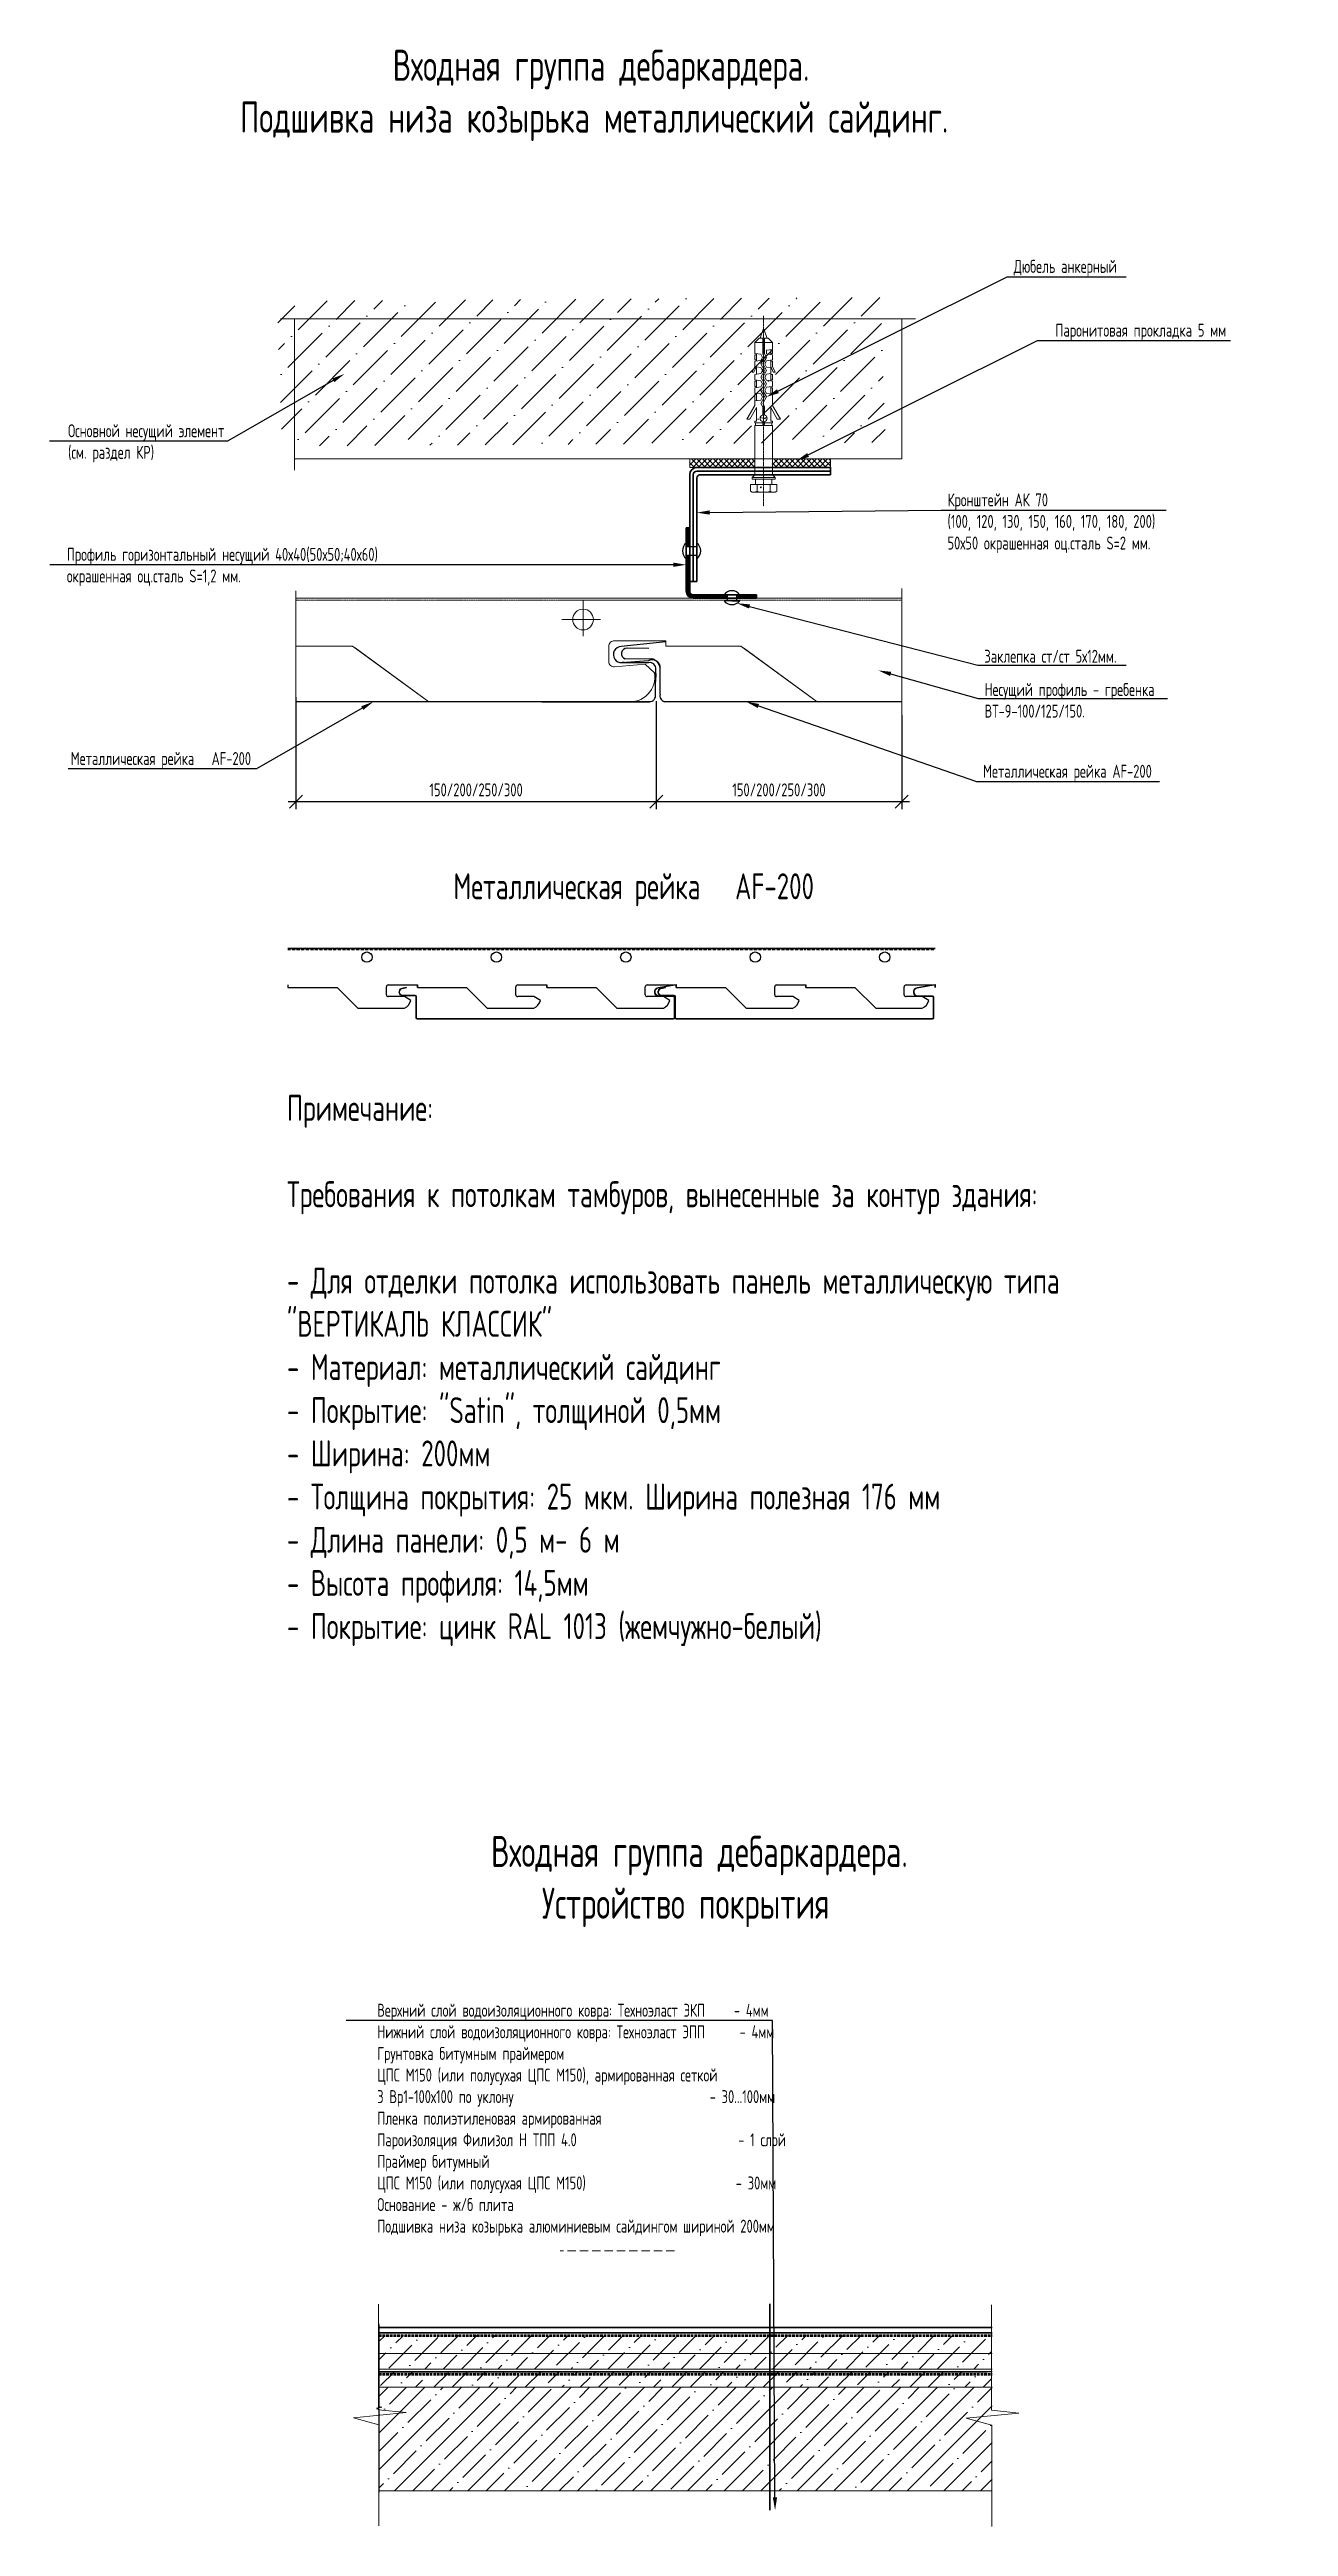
# Model space of a CAD drawing. Header units: millimetres. Extents: x -391859 to 9713180, y -178574 to 166066.
# Drawn here: x 719918 to 743845, y 70396 to 118201 of the extents above; entities that cross this region are included whole.
import ezdxf
from ezdxf import colors
from ezdxf.entities.mleader import LeaderData, LeaderLine
from ezdxf.math import Vec2, Vec3

# ---------------------------------------------------------------- set-up
doc = ezdxf.new("R2010")
doc.units = ezdxf.units.MM
doc.header["$MEASUREMENT"] = 0
for name, pattern in [('ACAD_ISO02W100', [15, 12, -3]), ('AM_ISO02W050', [7.5, 6, -1.5]), ('CENTER', [2, 1.25, -0.25, 0.25, -0.25]), ('HIDDEN2', [4.7625, 3.175, -1.5875]), ('K5LT_BASIC', [0]), ('K5LT_DASHED', [6, 4, -2]), ('ГОСТ 2.303 4', [7, 5, -2, 0])]:
    doc.linetypes.add(name, pattern=pattern)
doc.layers.get('0').update_dxf_attribs({"lineweight": 9})
for name, color, linetype, lineweight in [('+АР_Размеры', 7, 'Continuous', 0), ('cen', 7, 'CENTER', 0), ('MBR-S', 7, 'Continuous', 9), ('АР-Выноски', 7, 'Continuous', 5), ('АР_Выноски АПР', 7, 'Continuous', 5), ('АР_Оси размеры', 7, 'Continuous', 9), ('АР_Размеры', 7, 'Continuous', 9), ('АР_штриховка несущих стен', 7, 'Continuous', 0), ('Примыкания', 7, 'Continuous', 30), ('СПДС_СИМВОЛЫ', 7, 'Continuous', 25), ('текст', 7, 'Continuous', 15), ('Уголок', 7, 'Continuous', 30), ('Штриховка', 7, 'Continuous', 5)]:
    doc.layers.add(name, color=color, linetype=linetype, lineweight=lineweight)
for name, color, linetype in [('LAYER0VIEW0', 7, 'Continuous'), ('контур', 7, 'Continuous'), ('крепления', 7, 'Continuous'), ('ПРИМЕЧАНИЕ', 7, 'Continuous')]:
    doc.layers.add(name, color=color, linetype=linetype)
doc.styles.add('ISOCPEUR', font='isocpeur.ttf', dxfattribs={"width": 0.7})
doc.styles.add('ГОСТ 2.304', font='isocpeur.ttf', dxfattribs={"width": 0.7})
doc.linetypes.add('ограждение1', pattern='A,0.25,-0.1,[133,ltypeshp.shx,S=0.1,R=0,X=-0.1,Y=0],-0.1,1', length=1.45)
doc.dimstyles.new('СПДС', dxfattribs={"dimscale": 100, "dimtxt": 2.5, "dimasz": 2.5, "dimexe": 1.5, "dimexo": 0, "dimgap": 1, "dimtad": 1, "dimdec": 0, "dimrnd": 1, "dimtxsty": 'ГОСТ 2.304', "dimblk": 'OBLIQUE', "dimcen": 2.5, "dimdle": 1.5, "dimadec": 0, "dimazin": 2, "dimtfac": 0.75, "dimtdec": 0, "dimtmove": 1, "dimatfit": 3, "dimfxl": 1, "dimtolj": 1, "dimarcsym": 1})

msp = doc.modelspace()

# ---------------------------------------------------------------- texts
at = {"layer": 'ПРИМЕЧАНИЕ', "insert": (734681.113, 101665.848), "char_height": 500, "width": 15833.24644, "attachment_point": 9, "style": 'ГОСТ 2.304'}
msp.add_mtext('Металлическая рейка   AF-200', dxfattribs=at)
at = {"layer": 'текст', "ltscale": 100, "attachment_point": 5, "style": 'ISOCPEUR'}
for s, width, gutter_width, heights, insert, char_height in [('\\pxqc; Входная группа дебаркардера.\\PПодшивка низа козырька металлический сайдинг.', 16281.72535, 0, [4596.382], (730436.587, 117315.298), 600), ('\\pxql;{\\C0;Примечание:}\\P\\PТребования к потолкам тамбуров, вынесенные за контур здания:\\P\\P- Для отделки потолка использовать панель металлическую типа "ВЕРТИКАЛЬ КЛАССИК"\\P- Материал: металлический сайдинг\\P- Покрытие: "Satin", толщиной 0,5мм\\P- Ширина: 200мм\\P- Толщина покрытия: 25 мкм. Ширина полезная 176 мм\\P- Длина панели: 0,5 м- 6 м\\P- Высота профиля: 14,5мм\\P- Покрытие: цинк RAL 1013 (жемчужно-белый)', 16715.96646, 20358.201, [0], (732861.07, 92705.2), 500)]:
    msp.add_mtext_dynamic_manual_height_columns(s, width=width, gutter_width=gutter_width, heights=heights, dxfattribs=dict(at, insert=insert, char_height=char_height))
at = {"layer": 'текст', "ltscale": 100, "insert": (732202.3, 82842.493, 0), "char_height": 600, "width": 11636.05947, "attachment_point": 5, "style": 'ISOCPEUR'}
msp.add_mtext('\\pxqc;  Входная группа дебаркардера.\\PУстройство покрытия', dxfattribs=at)

# ---------------------------------------------------------------- blocks, each defined once
blk = doc.blocks.new('_Oblique')
at = {"color": 0, "linetype": 'ByBlock', "lineweight": -2}
blk.add_line((-0.5, -0.5), (0.5, 0.5), dxfattribs=at)
blk = doc.blocks.new('*D1585')
at = {"layer": 'АР_Оси размеры', "color": 0, "lineweight": -2, "ltscale": 100, "transparency": 16777216}
for p, q in [((724677, 105700), (724677, 103537)), ((731635, 104476), (731635, 103537)), ((724527, 103687), (731785, 103687))]:
    blk.add_line(p, q, dxfattribs=at)
at = {"layer": 'АР_Оси размеры', "color": 0, "lineweight": -2, "ltscale": 100, "transparency": 16777216, "xscale": 250, "yscale": 250, "zscale": 250, "rotation": 180}
blk.add_blockref('_Oblique', (724677, 103687), dxfattribs=at)
at = {"layer": 'АР_Оси размеры', "color": 0, "lineweight": -2, "ltscale": 100, "transparency": 16777216, "xscale": 250, "yscale": 250, "zscale": 250}
blk.add_blockref('_Oblique', (731635, 103687), dxfattribs=at)
at = {"layer": 'АР_Оси размеры', "color": 0, "ltscale": 100, "transparency": 16777216, "insert": (728156, 103912), "char_height": 250, "attachment_point": 5, "style": 'ГОСТ 2.304'}
blk.add_mtext('\\A1;150/200/250/300', dxfattribs=at)
blk = doc.blocks.new('*D1586')
at = {"layer": 'АР_Оси размеры', "color": 0, "lineweight": -2, "ltscale": 100, "transparency": 16777216}
for p, q in [((731635, 105622), (731635, 103537)), ((736376, 105354), (736376, 103537)), ((731485, 103687), (736526, 103687))]:
    blk.add_line(p, q, dxfattribs=at)
at = {"layer": 'АР_Оси размеры', "color": 0, "lineweight": -2, "ltscale": 100, "transparency": 16777216, "xscale": 250, "yscale": 250, "zscale": 250, "rotation": 180}
blk.add_blockref('_Oblique', (731635, 103687), dxfattribs=at)
at = {"layer": 'АР_Оси размеры', "color": 0, "lineweight": -2, "ltscale": 100, "transparency": 16777216, "xscale": 250, "yscale": 250, "zscale": 250}
blk.add_blockref('_Oblique', (736376, 103687), dxfattribs=at)
at = {"layer": 'АР_Оси размеры', "color": 0, "ltscale": 100, "transparency": 16777216, "insert": (734005, 103912), "char_height": 250, "attachment_point": 5, "style": 'ГОСТ 2.304'}
blk.add_mtext('\\A1;150/200/250/300', dxfattribs=at)

# ---------------------------------------------------------------- dimensions: what is measured, and where the dimension line sits
at = {"layer": 'АР_Оси размеры', "ltscale": 100}
for base, p1, p2, picture, middle in [((731635.214, 103687.283, 0), (724677.47, 105699.867, 0), (731635.214, 104476.357, 0), '*D1585', (728156.342, 103912.283, 0)), ((736375.682, 103687.283, 0), (731635.214, 105622.073, 0), (736375.682, 105354.03, 0), '*D1586', (734005.448, 103912.283, 0))]:
    dim = msp.add_linear_dim(base=base, p1=p1, p2=p2, text='150/200/250/300', dimstyle='СПДС', dxfattribs=at)
    dim.commit()
    dim.dimension.update_dxf_attribs({"geometry": picture, "text_midpoint": middle})

# ---------------------------------------------------------------- hatches: boundary and pattern name
at = {"layer": 'АР_штриховка несущих стен', "lineweight": 0}
h = msp.add_hatch(dxfattribs=at)
h.set_pattern_fill('ANSI36', color=256, scale=3000, style=0)
h.set_pattern_definition([(45, (8364679300.4, 936275855.07), (198.873782209, 729.203868099), [937.5, -187.5, 0, -187.5])])
h.paths.add_polyline_path([(736375.685, 110301.074), (736375.679, 113005.54), (724650.61, 113005.54), (724650.61, 110301.071)])
at = {"layer": 'Штриховка', "linetype": 'ByBlock', "ltscale": 4}
h = msp.add_hatch(dxfattribs=at)
h.set_pattern_fill('БЕТОН И ИЗДЕЛИЯ ИЗ НЕГО', color=256, scale=100, pattern_type=2)
h.set_pattern_definition([(45, (-1891918.52, 2146005.25), (132.582521, 486.135912), [625, -135, 0, -135])])
edge = h.paths.add_edge_path()
edge.add_line((738108.736, 73434.278), (726280.782, 73434.278))
edge.add_line((726280.782, 73434.278), (726280.782, 73734.278))
edge.add_line((726280.782, 73734.278), (738108.736, 73734.278))
edge.add_line((738108.736, 73434.278), (738108.736, 73734.278))
edge = h.paths.add_edge_path()
edge.add_line((726280.782, 74084.278), (738116.478, 74082.014))
edge.add_line((738108.736, 73734.278), (738116.478, 74082.014))
edge.add_line((726280.782, 73734.278), (738108.736, 73734.278))
edge.add_line((726280.782, 73734.278), (726280.782, 74084.278))
h = msp.add_hatch(dxfattribs=at)
h.set_pattern_fill('БЕТОН И ИЗДЕЛИЯ ИЗ НЕГО', color=256, scale=100, pattern_type=2)
h.set_pattern_definition([(45, (-1891918.52, 2147952.75), (132.582521, 486.135912), [625, -135, 0, -135])])
edge = h.paths.add_edge_path()
edge.add_line((738123.817, 73081.778), (726280.782, 73081.778))
edge.add_line((726280.782, 73231.778), (726280.782, 73081.778))
edge.add_line((726280.782, 73231.778), (738114.242, 73229.516))
edge.add_line((738114.242, 73229.516), (738123.817, 73081.778))
edge = h.paths.add_edge_path()
edge.add_line((726280.782, 73231.778), (738114.242, 73229.516))
edge.add_line((726280.782, 73381.778), (726280.782, 73231.778))
edge.add_line((738123.817, 73381.778), (726280.782, 73381.778))
edge.add_line((738123.817, 73381.778), (738114.242, 73229.516))
at = {"layer": 'Штриховка', "linetype": 'ByBlock', "ltscale": 10}
h = msp.add_hatch(dxfattribs=at)
h.set_pattern_fill('ЖЕЛЕЗОБЕТОН', color=256, scale=100, pattern_type=2)
h.set_pattern_definition([(45, (2816377.2, 10651109), (-353.55339, 353.55339), []), (45, (2816730.74, 10651109), (-353.55339, 353.55339), [625, -135, 0, -135])])
edge = h.paths.add_edge_path()
edge.add_line((726280.782, 71081.778), (738123.817, 71081.778))
edge.add_line((726280.782, 73081.778), (726280.782, 71081.778))
edge.add_line((738123.817, 73081.778), (726280.782, 73081.778))
edge.add_line((738123.817, 73081.778), (738123.817, 71081.778))

# ---------------------------------------------------------------- linework, layer by layer
at = {"layer": '+АР_Размеры', "ltscale": 100, "elevation": 0}
for points in [[(726274.119, 74682.832), (726274.119, 72647.104), (726803.085, 72593.419), (725786.903, 72493.227), (726279.856, 72359.416), (726278.296, 70405.014)], [(738108.736, 74673.384), (738108.736, 72637.656), (738637.702, 72583.971), (737621.52, 72483.779), (738114.473, 72349.968), (738112.913, 70395.567)]]:
    msp.add_lwpolyline(points, dxfattribs=at)
at = {"linetype": 'ACAD_ISO02W100'}
for p, q in [((724381.413, 113005.54), (736643.979, 113005.54)), ((724650.61, 110082.069), (724650.61, 113005.54)), ((736375.682, 110301.022), (736375.682, 113005.54)), ((724677.47, 105434.293), (724677.47, 107750.708)), ((724677.47, 105434.293), (724677.47, 107750.708)), ((736375.682, 105354.03), (736375.682, 107800.785)), ((736375.682, 105354.03), (736375.682, 107800.785))]:
    msp.add_line(p, q, dxfattribs=at)
for p, q in [((724650.61, 110301.022), (736375.682, 110301.022)), ((724677.47, 107611.529), (731874.952, 107611.529)), ((731766.457, 107611.529), (730219.454, 107611.529)), ((730222.044, 106877.526), (730222.044, 107571.449)), ((730222.391, 107611.529), (736375.682, 107611.529)), ((730560.473, 107200.029), (729813.494, 107200.029)), ((725769.271, 106686.629), (724677.47, 106686.629)), ((727241.707, 105613.556), (725769.271, 106686.629)), ((727241.707, 105613.556), (725818.392, 106654.312)), ((730719.425, 106686.629), (730719.425, 106386.647)), ((730719.425, 106686.629), (730719.425, 106386.647)), ((730719.425, 106686.629), (730719.425, 106386.647)), ((731819.358, 106786.623), (730828.812, 106786.623)), ((731819.358, 106786.623), (730828.812, 106786.623)), ((731819.358, 106786.623), (730828.812, 106786.623)), ((731819.358, 106684.659), (731819.358, 106786.623)), ((731819.358, 106686.629), (731819.358, 106786.623)), ((731819.358, 106686.629), (731819.358, 106786.623)), ((731819.358, 106686.629), (731819.358, 106786.623)), ((731819.358, 106686.629), (731819.358, 106786.623)), ((731819.358, 106686.629), (731819.358, 106786.623)), ((731819.358, 106686.629), (731819.358, 106786.623)), ((733269.271, 106686.629), (731819.358, 106686.629)), ((731819.358, 106684.659), (731874.952, 106684.659)), ((734741.707, 105613.556), (733269.271, 106686.629)), ((734741.707, 105613.556), (733318.392, 106654.312)), ((730827.723, 106286.999), (731419.383, 106336.651)), ((730827.723, 106286.999), (731419.383, 106336.651)), ((731419.383, 106336.651), (731604.257, 106171.954))]:
    msp.add_line(p, q)
at = {"linetype": 'Continuous', "ltscale": 0.3}
for p, q in [((732397.812, 110300.526), (732277.162, 110179.875)), ((732291.746, 110300.526), (732277.162, 110285.941)), ((732378.319, 110130.526), (732277.162, 110231.682)), ((732484.385, 110130.526), (732314.385, 110300.526)), ((732503.878, 110300.526), (732333.878, 110130.526)), ((732590.451, 110130.526), (732420.451, 110300.526)), ((732609.944, 110300.526), (732439.944, 110130.526)), ((732696.517, 110130.526), (732526.517, 110300.526)), ((732716.01, 110300.526), (732546.01, 110130.526)), ((732802.583, 110130.526), (732632.583, 110300.526)), ((732822.076, 110300.526), (732652.076, 110130.526)), ((732908.649, 110130.526), (732738.649, 110300.526)), ((732928.142, 110300.526), (732758.142, 110130.526)), ((733014.715, 110130.526), (732844.715, 110300.526)), ((733034.208, 110300.526), (732864.208, 110130.526)), ((733120.781, 110130.526), (732950.781, 110300.526)), ((733140.274, 110300.526), (732970.274, 110130.526)), ((733226.847, 110130.526), (733056.847, 110300.526)), ((733246.34, 110300.526), (733076.34, 110130.526)), ((733332.913, 110130.526), (733162.913, 110300.526)), ((733352.406, 110300.526), (733182.406, 110130.526)), ((733438.979, 110130.526), (733268.979, 110300.526)), ((733458.472, 110300.526), (733288.472, 110130.526)), ((733535.162, 110140.409), (733375.045, 110300.526)), ((733535.162, 110271.149), (733394.538, 110130.526)), ((733535.162, 110246.475), (733481.111, 110300.526)), ((733535.162, 110165.083), (733500.604, 110130.526)), ((733988.802, 110300.526), (733875.162, 110186.885)), ((733882.736, 110300.526), (733875.162, 110292.951)), ((733969.309, 110130.526), (733875.162, 110224.673)), ((734075.375, 110130.526), (733905.375, 110300.526)), ((734094.868, 110300.526), (733924.868, 110130.526)), ((734181.441, 110130.526), (734011.441, 110300.526)), ((734200.934, 110300.526), (734030.934, 110130.526)), ((734287.507, 110130.526), (734117.507, 110300.526)), ((734307, 110300.526), (734137, 110130.526)), ((734393.573, 110130.526), (734223.573, 110300.526)), ((734413.067, 110300.526), (734243.067, 110130.526)), ((734499.639, 110130.526), (734329.639, 110300.526)), ((734519.133, 110300.526), (734349.133, 110130.526)), ((734605.705, 110130.526), (734435.705, 110300.526)), ((734625.199, 110300.526), (734455.199, 110130.526)), ((734711.771, 110130.526), (734541.771, 110300.526)), ((734731.265, 110300.526), (734561.265, 110130.526)), ((734817.837, 110130.526), (734647.837, 110300.526)), ((734837.331, 110300.526), (734667.331, 110130.526)), ((734923.903, 110130.526), (734753.903, 110300.526)), ((734943.397, 110300.526), (734773.397, 110130.526)), ((734997.162, 110163.333), (734859.969, 110300.526)), ((734997.162, 110248.225), (734879.463, 110130.526)), ((734997.162, 110269.399), (734966.035, 110300.526)), ((734997.162, 110142.159), (734985.529, 110130.526)), ((732281.113, 108880.418), (732213.113, 108948.418)), ((732281.113, 108850.366), (732213.113, 108918.366)), ((732281.113, 108820.314), (732213.113, 108888.314)), ((732281.113, 108790.262), (732213.113, 108858.262)), ((732281.113, 108760.21), (732213.113, 108828.21)), ((732281.113, 108730.158), (732213.113, 108798.158)), ((732281.113, 108700.106), (732213.113, 108768.106)), ((732281.113, 108670.053), (732213.113, 108738.053)), ((732281.113, 108640.001), (732213.113, 108708.001)), ((732281.113, 108609.949), (732213.113, 108677.949)), ((732252.272, 108608.739), (732213.113, 108647.897)), ((732222.22, 108608.739), (732213.113, 108617.845)), ((732281.113, 108910.47), (732220.054, 108971.529)), ((732281.113, 108940.522), (732250.106, 108971.529)), ((732281.113, 108970.574), (732280.158, 108971.529)), ((732281.113, 108369.533), (732213.113, 108437.533)), ((732281.113, 108339.481), (732213.113, 108407.481)), ((732281.113, 108309.429), (732213.113, 108377.429)), ((732281.113, 108279.377), (732213.113, 108347.377)), ((732281.113, 108249.325), (732213.113, 108317.325)), ((732281.113, 108219.273), (732213.113, 108287.273)), ((732281.113, 108189.221), (732213.113, 108257.221)), ((732281.113, 108159.169), (732213.113, 108227.169)), ((732281.113, 108129.117), (732213.113, 108197.117)), ((732281.113, 108099.065), (732213.113, 108167.065)), ((732281.113, 108069.013), (732213.113, 108137.013)), ((732281.113, 108038.961), (732213.113, 108106.961)), ((732281.113, 108008.909), (732213.113, 108076.909)), ((732281.113, 107978.857), (732213.113, 108046.857)), ((732281.113, 108399.585), (732241.96, 108438.739)), ((732281.113, 108429.637), (732272.012, 108438.739)), ((732281.113, 107948.805), (732213.113, 108016.805)), ((732281.113, 107918.753), (732213.113, 107986.753)), ((732281.113, 107888.7), (732213.113, 107956.7)), ((732281.113, 107858.648), (732213.113, 107926.648)), ((732281.113, 107828.596), (732213.113, 107896.596)), ((732281.113, 107798.544), (732213.113, 107866.544)), ((732281.113, 107768.492), (732213.113, 107836.492)), ((732284.44, 107735.114), (732213.113, 107806.44)), ((732377.972, 107611.529), (732213.113, 107776.388)), ((732347.484, 107611.966), (732213.55, 107745.9)), ((732306.432, 107622.965), (732224.549, 107704.848)), ((732408.024, 107611.529), (732336.698, 107682.856)), ((732438.076, 107611.529), (732370.076, 107679.529)), ((732468.128, 107611.529), (732400.128, 107679.529)), ((732498.18, 107611.529), (732430.18, 107679.529)), ((732528.232, 107611.529), (732460.232, 107679.529)), ((732558.284, 107611.529), (732490.284, 107679.529)), ((732588.336, 107611.529), (732520.336, 107679.529)), ((732618.388, 107611.529), (732550.388, 107679.529)), ((732648.441, 107611.529), (732580.441, 107679.529)), ((732678.493, 107611.529), (732610.493, 107679.529)), ((732708.545, 107611.529), (732640.545, 107679.529)), ((732738.597, 107611.529), (732670.597, 107679.529)), ((732768.649, 107611.529), (732700.649, 107679.529)), ((732798.701, 107611.529), (732730.701, 107679.529)), ((732828.753, 107611.529), (732760.753, 107679.529)), ((732858.805, 107611.529), (732790.805, 107679.529)), ((732888.857, 107611.529), (732820.857, 107679.529)), ((732918.909, 107611.529), (732850.909, 107679.529)), ((732948.961, 107611.529), (732880.961, 107679.529)), ((732979.013, 107611.529), (732911.013, 107679.529)), ((733009.065, 107611.529), (732941.065, 107679.529)), ((733012.113, 107638.533), (732971.117, 107679.529)), ((733012.113, 107668.585), (733001.169, 107679.529)), ((733249.481, 107611.529), (733182.113, 107678.897)), ((733219.429, 107611.529), (733182.113, 107648.845)), ((733189.377, 107611.529), (733182.113, 107618.793)), ((733279.533, 107611.529), (733211.533, 107679.529)), ((733309.585, 107611.529), (733241.585, 107679.529)), ((733339.637, 107611.529), (733271.637, 107679.529)), ((733369.689, 107611.529), (733301.689, 107679.529)), ((733399.741, 107611.529), (733331.741, 107679.529)), ((733429.794, 107611.529), (733361.794, 107679.529)), ((733459.846, 107611.529), (733391.846, 107679.529)), ((733489.898, 107611.529), (733421.898, 107679.529)), ((733519.95, 107611.529), (733451.95, 107679.529)), ((733550.002, 107611.529), (733482.002, 107679.529)), ((733573.113, 107618.47), (733512.054, 107679.529)), ((733573.113, 107648.522), (733542.106, 107679.529)), ((733573.113, 107678.574), (733572.158, 107679.529))]:
    msp.add_line(p, q, dxfattribs=at)
at = {"ltscale": 0.3}
for p, q in [((732281.113, 110131.022), (732281.113, 110301.022)), ((732281.113, 110301.022), (735001.113, 110301.022)), ((735001.113, 110131.022), (732281.113, 110131.022)), ((735001.113, 110301.022), (735001.113, 110131.022))]:
    msp.add_line(p, q, dxfattribs=at)
at = {"linetype": 'AM_ISO02W050'}
for p, q in [((731874.952, 107571.449), (724677.47, 107571.449)), ((736375.682, 107571.449), (730219.454, 107571.449))]:
    msp.add_line(p, q, dxfattribs=at)
at = {"linetype": 'K5LT_BASIC'}
for p, q in [((726723.066, 100084.477), (726808.509, 100104.864)), ((726811.41, 100092.705), (726725.967, 100072.318)), ((726740.472, 99949.025), (726980.472, 99949.025)), ((726980.472, 99936.525), (726740.472, 99936.525)), ((726808.509, 100104.864), (726811.41, 100092.705)), ((726992.972, 99511.525), (726992.972, 99924.025)), ((727005.472, 99924.025), (727005.472, 99511.525)), ((731673.04, 100097.741), (732025.839, 100158.841)), ((732027.972, 100146.525), (731675.173, 100085.425)), ((731687.972, 99936.525), (731967.972, 99936.525)), ((731967.972, 99924.025), (731687.972, 99924.025)), ((731723.066, 100084.477), (731808.509, 100104.864)), ((731811.41, 100092.705), (731725.967, 100072.318)), ((731740.472, 99949.025), (731980.472, 99949.025)), ((731980.472, 99936.525), (731740.472, 99936.525)), ((731808.509, 100104.864), (731811.41, 100092.705)), ((731992.972, 99511.525), (731992.972, 99924.025)), ((732005.472, 99924.025), (732005.472, 99511.525)), ((732025.839, 100158.841), (732027.972, 100146.525)), ((736673.04, 100097.741), (737025.839, 100158.841)), ((737027.972, 100146.525), (736675.173, 100085.425)), ((736687.972, 99936.525), (736967.972, 99936.525)), ((736967.972, 99924.025), (736687.972, 99924.025)), ((737025.839, 100158.841), (737027.972, 100146.525)), ((727017.972, 99499.025), (731967.972, 99499.025)), ((731967.972, 99486.525), (727017.972, 99486.525)), ((731980.472, 99511.525), (731980.472, 99911.525)), ((731992.972, 99911.525), (731992.972, 99511.525)), ((732017.972, 99499.025), (736967.972, 99499.025)), ((736967.972, 99486.525), (732017.972, 99486.525)), ((736980.472, 99511.525), (736980.472, 99911.525)), ((736992.972, 99911.525), (736992.972, 99511.525))]:
    msp.add_line(p, q, dxfattribs=at)
at = {"linetype": 'HIDDEN2', "ltscale": 50}
msp.add_lwpolyline([(731986.846, 75715.495), (729781.189, 75715.495)], dxfattribs=at)
at = {"linetype": 'ByBlock', "ltscale": 10, "elevation": 0}
for points in [[(726280.782, 74134.278), (738123.817, 74134.278)], [(738123.817, 73434.278), (726280.782, 73434.278)], [(738023.815, 73381.778), (726280.782, 73381.778)], [(726380.78, 73381.778), (738123.817, 73381.778)], [(737723.817, 73081.778), (726280.782, 73081.778)], [(738123.817, 73081.778), (726280.782, 73081.778)], [(726280.782, 71081.778), (738123.817, 71081.778)]]:
    msp.add_lwpolyline(points, dxfattribs=at)
at = {"linetype": 'ограждение1', "ltscale": 40, "elevation": 0}
msp.add_lwpolyline([(726280.782, 73734.278), (738123.817, 73734.278)], dxfattribs=at)
msp.add_circle((730222.044, 107200.029), 199.91)
for centre, radius, start, end in [((730819.822, 106686.629), 100.397, 84.8628278, 180), ((730819.115, 106386.317), 99.691, 179.8101477, 274.9535205), ((731124.507, 106094.362), 485.984, 263.293515, 9.1871604)]:
    msp.add_arc(centre, radius, start, end)
at = {"linetype": 'K5LT_BASIC'}
for centre, radius, start, end in [((726740.472, 100011.525), 75, 103.4196998, 270), ((726740.472, 100011.525), 62.5, 103.4196998, 270), ((726980.472, 99924.025), 25, 0, 90), ((726980.472, 99924.025), 12.5, 0, 90), ((731687.972, 100011.525), 87.5, 99.8254201, 270), ((731687.972, 100011.525), 75, 99.8254201, 270), ((731740.472, 100011.525), 75, 103.4196998, 270), ((731740.472, 100011.525), 62.5, 103.4196998, 270), ((731967.972, 99911.525), 25, 0, 90), ((731967.972, 99911.525), 12.5, 0, 90), ((731980.472, 99924.025), 25, 0, 90), ((731980.472, 99924.025), 12.5, 0, 90), ((736687.972, 100011.525), 87.5, 99.8254201, 270), ((736687.972, 100011.525), 75, 99.8254201, 270), ((736967.972, 99911.525), 25, 0, 90), ((736967.972, 99911.525), 12.5, 0, 90), ((727017.972, 99511.525), 25, 180, 270), ((727017.972, 99511.525), 12.5, 180, 270), ((731967.972, 99511.525), 12.5, 270, 0), ((731967.972, 99511.525), 25, 270, 0), ((732017.972, 99511.525), 25, 180, 270), ((732017.972, 99511.525), 12.5, 180, 270), ((736967.972, 99511.525), 12.5, 270, 0), ((736967.972, 99511.525), 25, 270, 0)]:
    msp.add_arc(centre, radius, start, end, dxfattribs=at)
at = {"layer": 'cen'}
msp.add_line((733709.113, 113060.42), (733709.113, 109388.732), dxfattribs=at)
at = {"layer": 'LAYER0VIEW0', "linetype": 'K5LT_BASIC'}
for p, q in [((724522.932, 100858.707), (727022.932, 100858.707)), ((727022.932, 100858.707), (729522.932, 100858.707)), ((729522.932, 100858.707), (732022.932, 100858.707)), ((732022.932, 100858.707), (734522.932, 100858.707)), ((734522.932, 100858.707), (737022.932, 100858.707)), ((724522.932, 100146.207), (724522.932, 100096.207)), ((724522.932, 100096.207), (725472.932, 100096.207)), ((725472.932, 100096.207), (725872.932, 99696.207)), ((726422.932, 99958.707), (726422.932, 100108.707)), ((726460.432, 100146.207), (727022.932, 100146.207)), ((726772.932, 99921.207), (726460.432, 99921.207)), ((726897.932, 99849.038), (726772.932, 99921.207)), ((727022.932, 100146.207), (727022.932, 100096.207)), ((727022.932, 100146.207), (727022.932, 100096.207)), ((727022.932, 100096.207), (727022.932, 100146.207)), ((727022.932, 100096.207), (727972.932, 100096.207)), ((727972.932, 100096.207), (728372.932, 99696.207)), ((728922.932, 99958.707), (728922.932, 100108.707)), ((728960.432, 100146.207), (729522.932, 100146.207)), ((729272.932, 99921.207), (728960.432, 99921.207)), ((729397.932, 99849.038), (729272.932, 99921.207)), ((729522.932, 100146.207), (729522.932, 100096.207)), ((729522.932, 100096.207), (729522.932, 100146.207)), ((729522.932, 100146.207), (729522.932, 100096.207)), ((729522.932, 100096.207), (730472.932, 100096.207)), ((730472.932, 100096.207), (730872.932, 99696.207)), ((731422.932, 99958.707), (731422.932, 100108.707)), ((731460.432, 100146.207), (732022.932, 100146.207)), ((731772.932, 99921.207), (731460.432, 99921.207)), ((731897.932, 99849.038), (731772.932, 99921.207)), ((732022.932, 100146.207), (732022.932, 100096.207)), ((732022.932, 100146.207), (732022.932, 100096.207)), ((732022.932, 100096.207), (732022.932, 100146.207)), ((732022.932, 100096.207), (732972.932, 100096.207)), ((732972.932, 100096.207), (733372.932, 99696.207)), ((733922.932, 99958.707), (733922.932, 100108.707)), ((733960.432, 100146.207), (734522.932, 100146.207)), ((734272.932, 99921.207), (733960.432, 99921.207)), ((734397.932, 99849.038), (734272.932, 99921.207)), ((734522.932, 100146.207), (734522.932, 100096.207)), ((734522.932, 100146.207), (734522.932, 100096.207)), ((734522.932, 100096.207), (734522.932, 100146.207)), ((734522.932, 100096.207), (735472.932, 100096.207)), ((735472.932, 100096.207), (735872.932, 99696.207)), ((736422.932, 99958.707), (736422.932, 100108.707)), ((736460.432, 100146.207), (737022.932, 100146.207)), ((736772.932, 99921.207), (736460.432, 99921.207)), ((736897.932, 99849.038), (736772.932, 99921.207)), ((737022.932, 100146.207), (737022.932, 100096.207)), ((737022.932, 100096.207), (737022.932, 100146.207)), ((725872.932, 99696.207), (726772.932, 99696.207)), ((728372.932, 99696.207), (729272.932, 99696.207)), ((730872.932, 99696.207), (731772.932, 99696.207)), ((733372.932, 99696.207), (734272.932, 99696.207)), ((735872.932, 99696.207), (736772.932, 99696.207))]:
    msp.add_line(p, q, dxfattribs=at)
at = {"layer": 'LAYER0VIEW0', "color": 7, "linetype": 'K5LT_DASHED'}
for p, q in [((724522.932, 100833.707), (727022.932, 100833.707)), ((727022.932, 100833.707), (729522.932, 100833.707)), ((729522.932, 100833.707), (732022.932, 100833.707)), ((732022.932, 100833.707), (734522.932, 100833.707)), ((734522.932, 100833.707), (737022.932, 100833.707))]:
    msp.add_line(p, q, dxfattribs=at)
at = {"layer": 'LAYER0VIEW0', "linetype": 'K5LT_BASIC'}
for centre in [(726047.932, 100683.707), (728547.932, 100683.707), (731047.932, 100683.707), (733547.932, 100683.707), (736047.932, 100683.707)]:
    msp.add_circle(centre, 100, dxfattribs=at)
for centre, radius, start, end in [((726460.432, 100108.707), 37.5, 90, 180), ((726460.432, 99958.707), 37.5, 180, 270), ((728960.432, 100108.707), 37.5, 90, 180), ((728960.432, 99958.707), 37.5, 180, 270), ((731460.432, 100108.707), 37.5, 90, 180), ((731460.432, 99958.707), 37.5, 180, 270), ((733960.432, 100108.707), 37.5, 90, 180), ((733960.432, 99958.707), 37.5, 180, 270), ((736460.432, 100108.707), 37.5, 90, 180), ((736460.432, 99958.707), 37.5, 180, 270), ((726657.642, 99918.036), 250, 297.4619658, 343.9788483), ((729157.642, 99918.036), 250, 297.4619658, 343.9788483), ((731657.642, 99918.036), 250, 297.4619658, 343.9788483), ((734157.642, 99918.036), 250, 297.4619658, 343.9788483), ((736657.642, 99918.036), 250, 297.4619658, 343.9788483)]:
    msp.add_arc(centre, radius, start, end, dxfattribs=at)
at = {"layer": 'MBR-S'}
for p, q in [((733539.113, 112545.022), (733624.113, 112630.022)), ((733539.113, 112545.022), (733539.113, 112336.772)), ((733692.113, 112545.022), (733539.113, 112545.022)), ((733692.113, 112630.022), (733624.113, 112630.022)), ((733709.113, 112817.022), (733643.663, 112630.022)), ((733692.113, 112630.022), (733692.113, 112319.772)), ((733709.113, 112817.022), (733774.563, 112630.022)), ((733726.113, 112630.022), (733726.113, 112328.272)), ((733794.113, 112630.022), (733726.113, 112630.022)), ((733879.113, 112545.022), (733726.113, 112545.022)), ((733879.113, 112413.272), (733764.646, 112396.272)), ((733764.646, 112328.272), (733764.646, 112396.272)), ((733794.113, 112630.022), (733879.113, 112545.022)), ((733845.113, 112316.321), (733845.113, 112408.222)), ((733879.113, 112545.022), (733879.113, 112336.772)), ((733879.113, 112438.772), (733879.113, 112336.772)), ((733539.113, 112081.772), (733488.113, 111974.254)), ((733522.113, 111974.254), (733488.113, 111974.254)), ((733570.875, 112077.054), (733522.113, 111974.254)), ((733539.113, 112336.772), (733653.58, 112319.772)), ((733539.113, 112311.272), (733539.113, 112209.272)), ((733573.113, 112311.272), (733539.113, 112311.272)), ((733573.113, 112209.272), (733539.113, 112209.272)), ((733539.113, 112183.772), (733653.58, 112200.772)), ((733539.113, 112183.772), (733539.113, 112081.772)), ((733539.113, 111928.772), (733653.58, 111945.772)), ((733539.113, 111928.772), (733539.113, 111826.772)), ((733570.875, 112077.054), (733653.58, 112064.772)), ((733573.113, 112331.722), (733573.113, 112188.821)), ((733573.113, 112076.722), (733573.113, 111933.821)), ((733653.58, 112319.772), (733685.313, 112260.272)), ((733653.58, 112200.772), (733685.313, 112260.272)), ((733653.58, 112064.772), (733685.313, 112005.272)), ((733653.58, 111945.772), (733685.313, 112005.272)), ((733655.846, 112132.772), (733723.846, 112260.272)), ((733655.846, 112132.772), (733723.846, 112005.272)), ((733655.846, 111877.772), (733723.846, 112005.272)), ((733655.846, 111877.772), (733723.846, 111750.272)), ((733692.113, 112319.772), (733723.846, 112260.272)), ((733694.38, 112132.772), (733762.38, 112260.272)), ((733694.38, 112132.772), (733762.38, 112005.272)), ((733694.38, 111877.772), (733762.38, 112005.272)), ((733694.38, 111877.772), (733762.38, 111750.272)), ((733726.113, 112328.272), (733762.38, 112260.272)), ((733764.646, 112192.272), (733732.913, 112132.772)), ((733764.646, 112073.272), (733732.913, 112132.772)), ((733764.646, 111937.272), (733732.913, 111877.772)), ((733764.646, 111818.272), (733732.913, 111877.772)), ((733879.113, 112311.272), (733764.646, 112328.272)), ((733879.113, 112209.272), (733764.646, 112192.272)), ((733845.113, 112061.321), (733764.646, 112073.272)), ((733845.113, 111949.222), (733764.646, 111937.272)), ((733845.113, 112336.772), (733879.113, 112336.772)), ((733845.113, 111806.321), (733845.113, 112204.222)), ((733845.113, 112183.772), (733879.113, 112183.772)), ((733845.113, 112081.772), (733896.113, 111974.254)), ((733845.113, 111928.772), (733879.113, 111928.772)), ((733879.113, 112311.272), (733879.113, 112209.272)), ((733879.113, 112081.772), (733879.113, 112183.772)), ((733879.113, 112183.772), (733879.113, 112081.772)), ((733879.113, 112081.772), (733930.113, 111974.254)), ((733879.113, 111928.772), (733879.113, 111826.772)), ((733879.113, 111928.772), (733879.113, 111826.772)), ((733896.113, 111974.254), (733930.113, 111974.254)), ((733539.113, 111826.772), (733653.58, 111809.772)), ((733539.113, 111801.272), (733539.113, 111699.272)), ((733573.113, 111801.272), (733539.113, 111801.272)), ((733573.113, 111699.272), (733539.113, 111699.272)), ((733539.113, 111673.772), (733653.58, 111690.772)), ((733539.113, 111673.772), (733539.113, 111571.772)), ((733539.113, 111571.772), (733653.58, 111554.772)), ((733573.113, 111546.272), (733539.113, 111546.272)), ((733539.113, 111546.272), (733539.113, 111418.772)), ((733539.113, 111418.772), (733653.58, 111435.772)), ((733539.113, 111418.772), (733539.113, 111333.772)), ((733573.113, 111821.722), (733573.113, 111678.821)), ((733573.113, 111566.722), (733573.113, 111423.821)), ((733653.58, 111809.772), (733685.313, 111750.272)), ((733653.58, 111690.772), (733685.313, 111750.272)), ((733653.58, 111554.772), (733685.313, 111495.272)), ((733653.58, 111435.772), (733685.313, 111495.272)), ((733655.846, 111622.772), (733723.846, 111750.272)), ((733655.846, 111622.772), (733723.846, 111495.272)), ((733655.846, 111367.772), (733723.846, 111495.272)), ((733694.38, 111622.772), (733762.38, 111750.272)), ((733694.38, 111622.772), (733762.38, 111495.272)), ((733694.38, 111367.772), (733762.38, 111495.272)), ((733764.646, 111682.272), (733732.913, 111622.772)), ((733764.646, 111563.272), (733732.913, 111622.772)), ((733879.113, 111801.272), (733764.646, 111818.272)), ((733879.113, 111699.272), (733764.646, 111682.272)), ((733879.113, 111546.272), (733764.646, 111563.272)), ((733845.113, 111826.772), (733879.113, 111826.772)), ((733845.113, 111551.321), (733845.113, 111694.222)), ((733845.113, 111673.772), (733879.113, 111673.772)), ((733845.113, 111571.772), (733879.113, 111571.772)), ((733879.113, 111801.272), (733879.113, 111699.272)), ((733879.113, 111673.772), (733879.113, 111571.772)), ((733879.113, 111546.272), (733879.113, 111333.772)), ((733386.113, 111068.768), (733539.113, 111333.772)), ((733386.113, 111068.768), (733445.003, 111068.768)), ((733445.003, 111068.768), (733573.113, 111290.661)), ((733539.113, 111027.772), (733573.113, 111027.772)), ((733539.113, 111027.772), (733539.113, 110998.022)), ((733539.113, 110998.022), (733692.113, 110998.022)), ((733539.113, 110947.022), (733539.113, 109995.022)), ((733539.113, 110947.022), (733879.113, 110947.022)), ((733549.313, 110947.022), (733549.313, 110998.022)), ((733573.113, 111290.661), (733573.113, 111027.772)), ((733774.796, 111065.422), (733643.43, 111100.621)), ((733655.846, 111367.772), (733692.113, 111299.772)), ((733692.113, 111299.772), (733692.113, 111148.862)), ((733726.113, 111157.975), (733692.113, 111148.865)), ((733692.113, 111017.181), (733692.113, 110964.022)), ((733726.113, 111008.068), (733692.113, 111017.178)), ((733694.38, 111367.772), (733726.113, 111308.272)), ((733774.796, 111100.621), (733709.113, 111083.022)), ((733726.113, 111308.272), (733726.113, 111148.862)), ((733726.113, 111017.181), (733726.113, 110964.022)), ((733726.113, 110998.022), (733879.113, 110998.022)), ((733845.113, 111290.661), (733845.113, 111027.772)), ((733973.223, 111068.768), (733845.113, 111290.661)), ((733879.113, 111027.772), (733845.113, 111027.772)), ((733868.913, 110947.022), (733868.913, 110998.022)), ((734032.113, 111068.768), (733879.113, 111333.772)), ((733879.113, 111027.772), (733879.113, 110998.022)), ((733879.113, 110947.022), (733879.113, 109995.022)), ((734032.113, 111068.768), (733973.223, 111068.768)), ((733488.113, 109944.022), (733539.113, 109995.022)), ((733539.113, 109995.022), (733879.113, 109995.022)), ((733930.113, 109944.022), (733879.113, 109995.022)), ((733453.924, 109674.76), (733453.924, 109808.022)), ((733453.924, 109808.022), (733964.302, 109808.022)), ((733488.113, 109655.022), (733453.924, 109674.76)), ((733488.113, 109910.022), (733488.113, 109944.022)), ((733488.113, 109944.022), (733930.113, 109944.022)), ((733488.113, 109808.022), (733930.113, 109808.022)), ((733488.113, 109655.022), (733930.113, 109655.022)), ((733581.519, 109674.76), (733581.519, 109808.022)), ((733590.113, 109655.022), (733828.113, 109655.022)), ((733836.707, 109674.76), (733836.707, 109808.022)), ((733930.113, 109910.022), (733930.113, 109944.022)), ((733930.113, 109655.022), (733964.302, 109674.76)), ((733964.302, 109674.76), (733964.302, 109808.022))]:
    msp.add_line(p, q, dxfattribs=at)
at = {"layer": 'MBR-S', "lineweight": 0}
for points in [[(733930.113, 109910.022), (733488.113, 109910.022)], [(733549.313, 109910.022), (733549.313, 109808.022)], [(733868.913, 109910.022), (733868.913, 109808.022)]]:
    msp.add_lwpolyline(points, dxfattribs=at)
at = {"layer": 'MBR-S'}
msp.add_circle((733653.679, 109751.468), 6.8, dxfattribs=at)
for centre, radius, start, end in [((733709.113, 111083.022), 68, 104.4775118, 255.5224882), ((733709.113, 110964.022), 17, 180, 0), ((733709.113, 111083.022), 68, 284.4775118, 75.5224882), ((733517.721, 109767.989), 112.967, 244.3842314, 304.3842515), ((733709.113, 110077.283), 422.261, 252.4120267, 287.5879733), ((733900.505, 109767.989), 112.967, 235.6157485, 295.6157686)]:
    msp.add_arc(centre, radius, start, end, dxfattribs=at)
at = {"layer": 'АР_Размеры', "lineweight": 30, "ltscale": 100}
msp.add_lwpolyline([(733828.855, 70707.271), (733828.855, 74693.383)], dxfattribs=at)
at = {"layer": 'контур'}
for p, q in [((731819.358, 106768.38), (730958.883, 106678.89)), ((731819.358, 106768.38), (730958.883, 106678.89)), ((731494.644, 106641.562), (731073.285, 106644.52)), ((731484.861, 106405.514), (730969.34, 106366.707)), ((731486.84, 106366.706), (730969.34, 106366.707)), ((731021.131, 106371.674), (730976.095, 106367.683)), ((731021.131, 106371.674), (730976.095, 106367.683)), ((731494.644, 106437.458), (731036.901, 106440.415)), ((731619.335, 105756.703), (731629.259, 106236.704)), ((731627.661, 106159.418), (731626.205, 106088.99)), ((731709.174, 105758.568), (731711.081, 106256.075)), ((731709.174, 105758.568), (731711.081, 106254.104)), ((731709.174, 105758.568), (731711.081, 106254.104)), ((731525.087, 105613.541), (724677.47, 105613.565)), ((729425.119, 105611.703), (731504.334, 105611.703)), ((736375.682, 105613.55), (731796.403, 105613.567))]:
    msp.add_line(p, q, dxfattribs=at)
for centre, radius, start, end in [((730962.329, 106523.001), 155.927, 91.2662015, 275.0648678), ((730962.329, 106523.001), 155.927, 91.2662015, 275.0648678), ((731064.022, 106540.876), 104.057, 84.8928914, 254.892404), ((731556.227, 106267.602), 155.283, 355.7428096, 117.3603419), ((731508.22, 106247.116), 121.486, 355.0837996, 100.1361701), ((731521.195, 106249.378), 189.945, 1.4257174, 98.0354494), ((731521.195, 106249.378), 189.945, 1.4257174, 98.0354494), ((731504.334, 105729.808), 118.104, 270, 13.1630349), ((731824.597, 105729.265), 119.084, 165.7552344, 256.3048816)]:
    msp.add_arc(centre, radius, start, end, dxfattribs=at)
at = {"layer": 'крепления'}
for p, q in [((732213.113, 108608.739), (732213.113, 108676.739)), ((732213.113, 108370.739), (732213.113, 108608.739)), ((732213.113, 108438.739), (732213.113, 108608.739)), ((732213.113, 108608.739), (732417.113, 108608.739)), ((732213.113, 108523.739), (732213.113, 108438.739)), ((732417.113, 108608.739), (732417.113, 108676.739)), ((732417.113, 108370.739), (732417.113, 108608.739)), ((732417.113, 108608.739), (732417.113, 108438.739)), ((732417.113, 108523.739), (732417.113, 108438.739)), ((732213.113, 108438.739), (732213.113, 108370.739)), ((732417.113, 108438.739), (732213.113, 108438.739)), ((732417.113, 108438.739), (732417.113, 108370.739)), ((733012.113, 107679.529), (732944.113, 107679.529)), ((733250.113, 107679.529), (733012.113, 107679.529)), ((733012.113, 107560.529), (733012.113, 107679.529)), ((733012.113, 107679.529), (733182.113, 107679.529)), ((733097.113, 107679.529), (733182.113, 107679.529)), ((733182.113, 107679.529), (733250.113, 107679.529)), ((733182.113, 107679.529), (733182.113, 107560.529)), ((733012.113, 107560.529), (732944.113, 107560.529)), ((733250.113, 107560.529), (733012.113, 107560.529)), ((733182.113, 107560.529), (733012.113, 107560.529)), ((733097.113, 107560.529), (733182.113, 107560.529)), ((733182.113, 107560.529), (733250.113, 107560.529))]:
    msp.add_line(p, q, dxfattribs=at)
for centre, radius, start, end in [((732338.145, 108523.739), 197.591, 129.2558121, 230.7441879), ((732301.838, 108523.739), 191.565, 306.9954298, 53.0045702), ((733097.113, 107564.254), 191.565, 36.9954585, 143.0045415), ((733097.113, 107685.561), 197.591, 219.255826, 320.744174)]:
    msp.add_arc(centre, radius, start, end, dxfattribs=at)
at = {"layer": 'Примыкания', "ltscale": 0.3}
for p, q in [((732213.113, 108971.529), (732213.113, 107747.529)), ((732281.113, 108971.529), (732213.113, 108971.529)), ((732281.113, 107747.529), (732281.113, 108971.529)), ((733573.113, 107679.529), (732349.113, 107679.529)), ((732349.113, 107611.529), (733573.113, 107611.529)), ((733573.113, 107611.529), (733573.113, 107679.529))]:
    msp.add_line(p, q, dxfattribs=at)
for radius in [136, 68]:
    msp.add_arc((732349.113, 107747.529), radius, 180, 270, dxfattribs=at)
at = {"layer": 'СПДС_СИМВОЛЫ', "linetype": 'Continuous', "ltscale": 10}
for p, q in [((726280.782, 74284.279), (726280.782, 74314.279)), ((726280.782, 71081.778, 0), (726280.782, 71051.778, 0))]:
    msp.add_line(p, q, dxfattribs=at)
at = {"layer": 'СПДС_СИМВОЛЫ', "color": 5, "linetype": 'Continuous', "ltscale": 2.5}
msp.add_line((726280.782, 74239.279), (738123.817, 74239.279), dxfattribs=at)
at = {"layer": 'СПДС_СИМВОЛЫ', "color": 1, "linetype": 'Continuous', "ltscale": 2.5}
msp.add_line((726280.782, 74139.279), (738123.817, 74139.279), dxfattribs=at)
at = {"layer": 'СПДС_СИМВОЛЫ', "color": 30, "linetype": 'Continuous', "ltscale": 2.5}
msp.add_line((726280.782, 73389.278), (738123.817, 73389.278), dxfattribs=at)
at = {"layer": 'СПДС_СИМВОЛЫ', "color": 3, "linetype": 'Continuous', "ltscale": 2.5}
msp.add_line((726280.782, 73386.778), (738023.815, 73386.778), dxfattribs=at)
at = {"layer": 'СПДС_СИМВОЛЫ', "linetype": 'Continuous', "ltscale": 10, "elevation": 0}
msp.add_lwpolyline([(726280.782, 74284.279), (726280.782, 72708.028), (726330.782, 72695.528), (726230.782, 72670.528), (726280.782, 72658.028), (726280.782, 71081.778)], dxfattribs=at)
at = {"layer": 'СПДС_СИМВОЛЫ', "color": 5, "linetype": 'Continuous', "ltscale": 2.5, "const_width": 5}
for points in [[(726280.782, 74236.779), (726300.782, 74236.779)], [(726315.782, 74236.779), (726335.782, 74236.779)], [(726350.782, 74236.779), (726370.782, 74236.779)], [(726385.782, 74236.779), (726405.782, 74236.779)], [(726420.782, 74236.779), (726440.782, 74236.779)], [(726455.782, 74236.779), (726475.782, 74236.779)], [(726490.782, 74236.779), (726510.782, 74236.779)], [(726525.782, 74236.779), (726545.782, 74236.779)], [(726560.782, 74236.779), (726580.782, 74236.779)], [(726595.782, 74236.779), (726615.782, 74236.779)], [(726630.782, 74236.779), (726650.782, 74236.779)], [(726665.782, 74236.779), (726685.782, 74236.779)], [(726700.782, 74236.779), (726720.782, 74236.779)], [(726735.782, 74236.779), (726755.782, 74236.779)], [(726770.782, 74236.779), (726790.782, 74236.779)], [(726805.782, 74236.779), (726825.782, 74236.779)], [(726840.782, 74236.779), (726860.782, 74236.779)], [(726875.782, 74236.779), (726895.782, 74236.779)], [(726910.782, 74236.779), (726930.782, 74236.779)], [(726945.782, 74236.779), (726965.782, 74236.779)], [(726980.782, 74236.779), (727000.782, 74236.779)], [(727015.782, 74236.779), (727035.782, 74236.779)], [(727050.782, 74236.779), (727070.782, 74236.779)], [(727085.782, 74236.779), (727105.782, 74236.779)], [(727120.782, 74236.779), (727140.782, 74236.779)], [(727155.782, 74236.779), (727175.782, 74236.779)], [(727190.782, 74236.779), (727210.782, 74236.779)], [(727225.782, 74236.779), (727245.782, 74236.779)], [(727260.782, 74236.779), (727280.782, 74236.779)], [(727295.782, 74236.779), (727315.782, 74236.779)], [(727330.782, 74236.779), (727350.782, 74236.779)], [(727365.782, 74236.779), (727385.782, 74236.779)], [(727400.782, 74236.779), (727420.782, 74236.779)], [(727435.782, 74236.779), (727455.782, 74236.779)], [(727470.782, 74236.779), (727490.782, 74236.779)], [(727505.782, 74236.779), (727525.782, 74236.779)], [(727540.782, 74236.779), (727560.782, 74236.779)], [(727575.782, 74236.779), (727595.782, 74236.779)], [(727610.782, 74236.779), (727630.782, 74236.779)], [(727645.782, 74236.779), (727665.782, 74236.779)], [(727680.782, 74236.779), (727700.782, 74236.779)], [(727715.782, 74236.779), (727735.782, 74236.779)], [(727750.782, 74236.779), (727770.782, 74236.779)], [(727785.782, 74236.779), (727805.782, 74236.779)], [(727820.782, 74236.779), (727840.782, 74236.779)], [(727855.782, 74236.779), (727875.782, 74236.779)], [(727890.782, 74236.779), (727910.782, 74236.779)], [(727925.782, 74236.779), (727945.782, 74236.779)], [(727960.782, 74236.779), (727980.782, 74236.779)], [(727995.782, 74236.779), (728015.782, 74236.779)], [(728030.782, 74236.779), (728050.782, 74236.779)], [(728065.782, 74236.779), (728085.782, 74236.779)], [(728100.782, 74236.779), (728120.782, 74236.779)], [(728135.782, 74236.779), (728155.782, 74236.779)], [(728170.782, 74236.779), (728190.782, 74236.779)], [(728205.782, 74236.779), (728225.782, 74236.779)], [(728240.782, 74236.779), (728260.782, 74236.779)], [(728275.782, 74236.779), (728295.782, 74236.779)], [(728310.782, 74236.779), (728330.782, 74236.779)], [(728345.782, 74236.779), (728365.782, 74236.779)], [(728380.782, 74236.779), (728400.782, 74236.779)], [(728415.782, 74236.779), (728435.782, 74236.779)], [(728450.782, 74236.779), (728470.782, 74236.779)], [(728485.782, 74236.779), (728505.782, 74236.779)], [(728520.782, 74236.779), (728540.782, 74236.779)], [(728555.782, 74236.779), (728575.782, 74236.779)], [(728590.782, 74236.779), (728610.782, 74236.779)], [(728625.782, 74236.779), (728645.782, 74236.779)], [(728660.782, 74236.779), (728680.782, 74236.779)], [(728695.782, 74236.779), (728715.782, 74236.779)], [(728730.782, 74236.779), (728750.782, 74236.779)], [(728765.782, 74236.779), (728785.782, 74236.779)], [(728800.782, 74236.779), (728820.782, 74236.779)], [(728835.782, 74236.779), (728855.782, 74236.779)], [(728870.782, 74236.779), (728890.782, 74236.779)], [(728905.782, 74236.779), (728925.782, 74236.779)], [(728940.782, 74236.779), (728960.782, 74236.779)], [(728975.782, 74236.779), (728995.782, 74236.779)], [(729010.782, 74236.779), (729030.782, 74236.779)], [(729045.782, 74236.779), (729065.782, 74236.779)], [(729080.782, 74236.779), (729100.782, 74236.779)], [(729115.782, 74236.779), (729135.782, 74236.779)], [(729150.782, 74236.779), (729170.782, 74236.779)], [(729185.782, 74236.779), (729205.782, 74236.779)], [(729220.782, 74236.779), (729240.782, 74236.779)], [(729255.782, 74236.779), (729275.782, 74236.779)], [(729290.782, 74236.779), (729310.782, 74236.779)], [(729325.782, 74236.779), (729345.782, 74236.779)], [(729360.782, 74236.779), (729380.782, 74236.779)], [(729395.782, 74236.779), (729415.782, 74236.779)], [(729430.782, 74236.779), (729450.782, 74236.779)], [(729465.782, 74236.779), (729485.782, 74236.779)], [(729500.782, 74236.779), (729520.782, 74236.779)], [(729535.782, 74236.779), (729555.782, 74236.779)], [(729570.782, 74236.779), (729590.782, 74236.779)], [(729605.782, 74236.779), (729625.782, 74236.779)], [(729640.782, 74236.779), (729660.782, 74236.779)], [(729675.782, 74236.779), (729695.782, 74236.779)], [(729710.782, 74236.779), (729730.782, 74236.779)], [(729745.782, 74236.779), (729765.782, 74236.779)], [(729780.782, 74236.779), (729800.782, 74236.779)], [(729815.782, 74236.779), (729835.782, 74236.779)], [(729850.782, 74236.779), (729870.782, 74236.779)], [(729885.782, 74236.779), (729905.782, 74236.779)], [(729920.782, 74236.779), (729940.782, 74236.779)], [(729955.782, 74236.779), (729975.782, 74236.779)], [(729990.782, 74236.779), (730010.782, 74236.779)], [(730025.782, 74236.779), (730045.782, 74236.779)], [(730060.782, 74236.779), (730080.782, 74236.779)], [(730095.782, 74236.779), (730115.782, 74236.779)], [(730130.782, 74236.779), (730150.782, 74236.779)], [(730165.782, 74236.779), (730185.782, 74236.779)], [(730200.782, 74236.779), (730220.782, 74236.779)], [(730235.782, 74236.779), (730255.782, 74236.779)], [(730270.782, 74236.779), (730290.782, 74236.779)], [(730305.782, 74236.779), (730325.782, 74236.779)], [(730340.782, 74236.779), (730360.782, 74236.779)], [(730375.782, 74236.779), (730395.782, 74236.779)], [(730410.782, 74236.779), (730430.782, 74236.779)], [(730445.782, 74236.779), (730465.782, 74236.779)], [(730480.782, 74236.779), (730500.782, 74236.779)], [(730515.782, 74236.779), (730535.782, 74236.779)], [(730550.782, 74236.779), (730570.782, 74236.779)], [(730585.782, 74236.779), (730605.782, 74236.779)], [(730620.782, 74236.779), (730640.782, 74236.779)], [(730655.782, 74236.779), (730675.782, 74236.779)], [(730690.782, 74236.779), (730710.782, 74236.779)], [(730725.782, 74236.779), (730745.782, 74236.779)], [(730760.782, 74236.779), (730780.782, 74236.779)], [(730795.782, 74236.779), (730815.782, 74236.779)], [(730830.782, 74236.779), (730850.782, 74236.779)], [(730865.782, 74236.779), (730885.782, 74236.779)], [(730900.782, 74236.779), (730920.782, 74236.779)], [(730935.782, 74236.779), (730955.782, 74236.779)], [(730970.782, 74236.779), (730990.782, 74236.779)], [(731005.782, 74236.779), (731025.782, 74236.779)], [(731040.782, 74236.779), (731060.782, 74236.779)], [(731075.782, 74236.779), (731095.782, 74236.779)], [(731110.782, 74236.779), (731130.782, 74236.779)], [(731145.782, 74236.779), (731165.782, 74236.779)], [(731180.782, 74236.779), (731200.782, 74236.779)], [(731215.782, 74236.779), (731235.782, 74236.779)], [(731250.782, 74236.779), (731270.782, 74236.779)], [(731285.782, 74236.779), (731305.782, 74236.779)], [(731320.782, 74236.779), (731340.782, 74236.779)], [(731355.782, 74236.779), (731375.782, 74236.779)], [(731390.782, 74236.779), (731410.782, 74236.779)], [(731425.782, 74236.779), (731445.782, 74236.779)], [(731460.782, 74236.779), (731480.782, 74236.779)], [(731495.782, 74236.779), (731515.782, 74236.779)], [(731530.782, 74236.779), (731550.782, 74236.779)], [(731565.782, 74236.779), (731585.782, 74236.779)], [(731600.782, 74236.779), (731620.782, 74236.779)], [(731635.782, 74236.779), (731655.782, 74236.779)], [(731670.782, 74236.779), (731690.782, 74236.779)], [(731705.782, 74236.779), (731725.782, 74236.779)], [(731740.782, 74236.779), (731760.782, 74236.779)], [(731775.782, 74236.779), (731795.782, 74236.779)], [(731810.782, 74236.779), (731830.782, 74236.779)], [(731845.782, 74236.779), (731865.782, 74236.779)], [(731880.782, 74236.779), (731900.782, 74236.779)], [(731915.782, 74236.779), (731935.782, 74236.779)], [(731950.782, 74236.779), (731970.782, 74236.779)], [(731985.782, 74236.779), (732005.782, 74236.779)], [(732020.782, 74236.779), (732040.782, 74236.779)], [(732055.782, 74236.779), (732075.782, 74236.779)], [(732090.782, 74236.779), (732110.782, 74236.779)], [(732125.782, 74236.779), (732145.782, 74236.779)], [(732160.782, 74236.779), (732180.782, 74236.779)], [(732195.782, 74236.779), (732215.782, 74236.779)], [(732230.782, 74236.779), (732250.782, 74236.779)], [(732265.782, 74236.779), (732285.782, 74236.779)], [(732300.782, 74236.779), (732320.782, 74236.779)], [(732335.782, 74236.779), (732355.782, 74236.779)], [(732370.782, 74236.779), (732390.782, 74236.779)], [(732405.782, 74236.779), (732425.782, 74236.779)], [(732440.782, 74236.779), (732460.782, 74236.779)], [(732475.782, 74236.779), (732495.782, 74236.779)], [(732510.782, 74236.779), (732530.782, 74236.779)], [(732545.782, 74236.779), (732565.782, 74236.779)], [(732580.782, 74236.779), (732600.782, 74236.779)], [(732615.782, 74236.779), (732635.782, 74236.779)], [(732650.782, 74236.779), (732670.782, 74236.779)], [(732685.782, 74236.779), (732705.782, 74236.779)], [(732720.782, 74236.779), (732740.782, 74236.779)], [(732755.782, 74236.779), (732775.782, 74236.779)], [(732790.782, 74236.779), (732810.782, 74236.779)], [(732825.782, 74236.779), (732845.782, 74236.779)], [(732860.782, 74236.779), (732880.782, 74236.779)], [(732895.782, 74236.779), (732915.782, 74236.779)], [(732930.782, 74236.779), (732950.782, 74236.779)], [(732965.782, 74236.779), (732985.782, 74236.779)], [(733000.782, 74236.779), (733020.782, 74236.779)], [(733035.782, 74236.779), (733055.782, 74236.779)], [(733070.782, 74236.779), (733090.782, 74236.779)], [(733105.782, 74236.779), (733125.782, 74236.779)], [(733140.782, 74236.779), (733160.782, 74236.779)], [(733175.782, 74236.779), (733195.782, 74236.779)], [(733210.782, 74236.779), (733230.782, 74236.779)], [(733245.782, 74236.779), (733265.782, 74236.779)], [(733280.782, 74236.779), (733300.782, 74236.779)], [(733315.782, 74236.779), (733335.782, 74236.779)], [(733350.782, 74236.779), (733370.782, 74236.779)], [(733385.782, 74236.779), (733405.782, 74236.779)], [(733420.782, 74236.779), (733440.782, 74236.779)], [(733455.782, 74236.779), (733475.782, 74236.779)], [(733490.782, 74236.779), (733510.782, 74236.779)], [(733525.782, 74236.779), (733545.782, 74236.779)], [(733560.782, 74236.779), (733580.782, 74236.779)], [(733595.782, 74236.779), (733615.782, 74236.779)], [(733630.782, 74236.779), (733650.782, 74236.779)], [(733665.782, 74236.779), (733685.782, 74236.779)], [(733700.782, 74236.779), (733720.782, 74236.779)], [(733735.782, 74236.779), (733755.782, 74236.779)], [(733770.782, 74236.779), (733790.782, 74236.779)], [(733805.782, 74236.779), (733825.782, 74236.779)], [(733840.782, 74236.779), (733860.782, 74236.779)], [(733875.782, 74236.779), (733895.782, 74236.779)], [(733910.782, 74236.779), (733930.782, 74236.779)], [(733945.782, 74236.779), (733965.782, 74236.779)], [(733980.782, 74236.779), (734000.782, 74236.779)], [(734015.782, 74236.779), (734035.782, 74236.779)], [(734050.782, 74236.779), (734070.782, 74236.779)], [(734085.782, 74236.779), (734105.782, 74236.779)], [(734120.782, 74236.779), (734140.782, 74236.779)], [(734155.782, 74236.779), (734175.782, 74236.779)], [(734190.782, 74236.779), (734210.782, 74236.779)], [(734225.782, 74236.779), (734245.782, 74236.779)], [(734260.782, 74236.779), (734280.782, 74236.779)], [(734295.782, 74236.779), (734315.782, 74236.779)], [(734330.782, 74236.779), (734350.782, 74236.779)], [(734365.782, 74236.779), (734385.782, 74236.779)], [(734400.782, 74236.779), (734420.782, 74236.779)], [(734435.782, 74236.779), (734455.782, 74236.779)], [(734470.782, 74236.779), (734490.782, 74236.779)], [(734505.782, 74236.779), (734525.782, 74236.779)], [(734540.782, 74236.779), (734560.782, 74236.779)], [(734575.782, 74236.779), (734595.782, 74236.779)], [(734610.782, 74236.779), (734630.782, 74236.779)], [(734645.782, 74236.779), (734665.782, 74236.779)], [(734680.782, 74236.779), (734700.782, 74236.779)], [(734715.782, 74236.779), (734735.782, 74236.779)], [(734750.782, 74236.779), (734770.782, 74236.779)], [(734785.782, 74236.779), (734805.782, 74236.779)], [(734820.782, 74236.779), (734840.782, 74236.779)], [(734855.782, 74236.779), (734875.782, 74236.779)], [(734890.782, 74236.779), (734910.782, 74236.779)], [(734925.782, 74236.779), (734945.782, 74236.779)], [(734960.782, 74236.779), (734980.782, 74236.779)], [(734995.782, 74236.779), (735015.782, 74236.779)], [(735030.782, 74236.779), (735050.782, 74236.779)], [(735065.782, 74236.779), (735085.782, 74236.779)], [(735100.782, 74236.779), (735120.782, 74236.779)], [(735135.782, 74236.779), (735155.782, 74236.779)], [(735170.782, 74236.779), (735190.782, 74236.779)], [(735205.782, 74236.779), (735225.782, 74236.779)], [(735240.782, 74236.779), (735260.782, 74236.779)], [(735275.782, 74236.779), (735295.782, 74236.779)], [(735310.782, 74236.779), (735330.782, 74236.779)], [(735345.782, 74236.779), (735365.782, 74236.779)], [(735380.782, 74236.779), (735400.782, 74236.779)], [(735415.782, 74236.779), (735435.782, 74236.779)], [(735450.782, 74236.779), (735470.782, 74236.779)], [(735485.782, 74236.779), (735505.782, 74236.779)], [(735520.782, 74236.779), (735540.782, 74236.779)], [(735555.782, 74236.779), (735575.782, 74236.779)], [(735590.782, 74236.779), (735610.782, 74236.779)], [(735625.782, 74236.779), (735645.782, 74236.779)], [(735660.782, 74236.779), (735680.782, 74236.779)], [(735695.782, 74236.779), (735715.782, 74236.779)], [(735730.782, 74236.779), (735750.782, 74236.779)], [(735765.782, 74236.779), (735785.782, 74236.779)], [(735800.782, 74236.779), (735820.782, 74236.779)], [(735835.782, 74236.779), (735855.782, 74236.779)], [(735870.782, 74236.779), (735890.782, 74236.779)], [(735905.782, 74236.779), (735925.782, 74236.779)], [(735940.782, 74236.779), (735960.782, 74236.779)], [(735975.782, 74236.779), (735995.782, 74236.779)], [(736010.782, 74236.779), (736030.782, 74236.779)], [(736045.782, 74236.779), (736065.782, 74236.779)], [(736080.782, 74236.779), (736100.782, 74236.779)], [(736115.782, 74236.779), (736135.782, 74236.779)], [(736150.782, 74236.779), (736170.782, 74236.779)], [(736185.782, 74236.779), (736205.782, 74236.779)], [(736220.782, 74236.779), (736240.782, 74236.779)], [(736255.782, 74236.779), (736275.782, 74236.779)], [(736290.782, 74236.779), (736310.782, 74236.779)], [(736325.782, 74236.779), (736345.782, 74236.779)], [(736360.782, 74236.779), (736380.782, 74236.779)], [(736395.782, 74236.779), (736415.782, 74236.779)], [(736430.782, 74236.779), (736450.782, 74236.779)], [(736465.782, 74236.779), (736485.782, 74236.779)], [(736500.782, 74236.779), (736520.782, 74236.779)], [(736535.782, 74236.779), (736555.782, 74236.779)], [(736570.782, 74236.779), (736590.782, 74236.779)], [(736605.782, 74236.779), (736625.782, 74236.779)], [(736640.782, 74236.779), (736660.782, 74236.779)], [(736675.782, 74236.779), (736695.782, 74236.779)], [(736710.782, 74236.779), (736730.782, 74236.779)], [(736745.782, 74236.779), (736765.782, 74236.779)], [(736780.782, 74236.779), (736800.782, 74236.779)], [(736815.782, 74236.779), (736835.782, 74236.779)], [(736850.782, 74236.779), (736870.782, 74236.779)], [(736885.782, 74236.779), (736905.782, 74236.779)], [(736920.782, 74236.779), (736940.782, 74236.779)], [(736955.782, 74236.779), (736975.782, 74236.779)], [(736990.782, 74236.779), (737010.782, 74236.779)], [(737025.782, 74236.779), (737045.782, 74236.779)], [(737060.782, 74236.779), (737080.782, 74236.779)], [(737095.782, 74236.779), (737115.782, 74236.779)], [(737130.782, 74236.779), (737150.782, 74236.779)], [(737165.782, 74236.779), (737185.782, 74236.779)], [(737200.782, 74236.779), (737220.782, 74236.779)], [(737235.782, 74236.779), (737255.782, 74236.779)], [(737270.782, 74236.779), (737290.782, 74236.779)], [(737305.782, 74236.779), (737325.782, 74236.779)], [(737340.782, 74236.779), (737360.782, 74236.779)], [(737375.782, 74236.779), (737395.782, 74236.779)], [(737410.782, 74236.779), (737430.782, 74236.779)], [(737445.782, 74236.779), (737465.782, 74236.779)], [(737480.782, 74236.779), (737500.782, 74236.779)], [(737515.782, 74236.779), (737535.782, 74236.779)], [(737550.782, 74236.779), (737570.782, 74236.779)], [(737585.782, 74236.779), (737605.782, 74236.779)], [(737620.782, 74236.779), (737640.782, 74236.779)], [(737655.782, 74236.779), (737675.782, 74236.779)], [(737690.782, 74236.779), (737710.782, 74236.779)], [(737725.782, 74236.779), (737745.782, 74236.779)], [(737760.782, 74236.779), (737780.782, 74236.779)], [(737795.782, 74236.779), (737815.782, 74236.779)], [(737830.782, 74236.779), (737850.782, 74236.779)], [(737865.782, 74236.779), (737885.782, 74236.779)], [(737900.782, 74236.779), (737920.782, 74236.779)], [(737935.782, 74236.779), (737955.782, 74236.779)], [(737970.782, 74236.779), (737990.782, 74236.779)], [(738005.782, 74236.779), (738025.782, 74236.779)], [(738040.782, 74236.779), (738060.782, 74236.779)], [(738075.782, 74236.779), (738095.782, 74236.779)], [(738110.782, 74236.779), (738123.817, 74236.779)]]:
    msp.add_lwpolyline(points, dxfattribs=at)
at = {"layer": 'СПДС_СИМВОЛЫ', "color": 1, "linetype": 'Continuous', "ltscale": 2.5, "const_width": 5}
for points in [[(726280.782, 74136.779), (726300.782, 74136.779)], [(726315.782, 74136.779), (726335.782, 74136.779)], [(726350.782, 74136.779), (726370.782, 74136.779)], [(726385.782, 74136.779), (726405.782, 74136.779)], [(726420.782, 74136.779), (726440.782, 74136.779)], [(726455.782, 74136.779), (726475.782, 74136.779)], [(726490.782, 74136.779), (726510.782, 74136.779)], [(726525.782, 74136.779), (726545.782, 74136.779)], [(726560.782, 74136.779), (726580.782, 74136.779)], [(726595.782, 74136.779), (726615.782, 74136.779)], [(726630.782, 74136.779), (726650.782, 74136.779)], [(726665.782, 74136.779), (726685.782, 74136.779)], [(726700.782, 74136.779), (726720.782, 74136.779)], [(726735.782, 74136.779), (726755.782, 74136.779)], [(726770.782, 74136.779), (726790.782, 74136.779)], [(726805.782, 74136.779), (726825.782, 74136.779)], [(726840.782, 74136.779), (726860.782, 74136.779)], [(726875.782, 74136.779), (726895.782, 74136.779)], [(726910.782, 74136.779), (726930.782, 74136.779)], [(726945.782, 74136.779), (726965.782, 74136.779)], [(726980.782, 74136.779), (727000.782, 74136.779)], [(727015.782, 74136.779), (727035.782, 74136.779)], [(727050.782, 74136.779), (727070.782, 74136.779)], [(727085.782, 74136.779), (727105.782, 74136.779)], [(727120.782, 74136.779), (727140.782, 74136.779)], [(727155.782, 74136.779), (727175.782, 74136.779)], [(727190.782, 74136.779), (727210.782, 74136.779)], [(727225.782, 74136.779), (727245.782, 74136.779)], [(727260.782, 74136.779), (727280.782, 74136.779)], [(727295.782, 74136.779), (727315.782, 74136.779)], [(727330.782, 74136.779), (727350.782, 74136.779)], [(727365.782, 74136.779), (727385.782, 74136.779)], [(727400.782, 74136.779), (727420.782, 74136.779)], [(727435.782, 74136.779), (727455.782, 74136.779)], [(727470.782, 74136.779), (727490.782, 74136.779)], [(727505.782, 74136.779), (727525.782, 74136.779)], [(727540.782, 74136.779), (727560.782, 74136.779)], [(727575.782, 74136.779), (727595.782, 74136.779)], [(727610.782, 74136.779), (727630.782, 74136.779)], [(727645.782, 74136.779), (727665.782, 74136.779)], [(727680.782, 74136.779), (727700.782, 74136.779)], [(727715.782, 74136.779), (727735.782, 74136.779)], [(727750.782, 74136.779), (727770.782, 74136.779)], [(727785.782, 74136.779), (727805.782, 74136.779)], [(727820.782, 74136.779), (727840.782, 74136.779)], [(727855.782, 74136.779), (727875.782, 74136.779)], [(727890.782, 74136.779), (727910.782, 74136.779)], [(727925.782, 74136.779), (727945.782, 74136.779)], [(727960.782, 74136.779), (727980.782, 74136.779)], [(727995.782, 74136.779), (728015.782, 74136.779)], [(728030.782, 74136.779), (728050.782, 74136.779)], [(728065.782, 74136.779), (728085.782, 74136.779)], [(728100.782, 74136.779), (728120.782, 74136.779)], [(728135.782, 74136.779), (728155.782, 74136.779)], [(728170.782, 74136.779), (728190.782, 74136.779)], [(728205.782, 74136.779), (728225.782, 74136.779)], [(728240.782, 74136.779), (728260.782, 74136.779)], [(728275.782, 74136.779), (728295.782, 74136.779)], [(728310.782, 74136.779), (728330.782, 74136.779)], [(728345.782, 74136.779), (728365.782, 74136.779)], [(728380.782, 74136.779), (728400.782, 74136.779)], [(728415.782, 74136.779), (728435.782, 74136.779)], [(728450.782, 74136.779), (728470.782, 74136.779)], [(728485.782, 74136.779), (728505.782, 74136.779)], [(728520.782, 74136.779), (728540.782, 74136.779)], [(728555.782, 74136.779), (728575.782, 74136.779)], [(728590.782, 74136.779), (728610.782, 74136.779)], [(728625.782, 74136.779), (728645.782, 74136.779)], [(728660.782, 74136.779), (728680.782, 74136.779)], [(728695.782, 74136.779), (728715.782, 74136.779)], [(728730.782, 74136.779), (728750.782, 74136.779)], [(728765.782, 74136.779), (728785.782, 74136.779)], [(728800.782, 74136.779), (728820.782, 74136.779)], [(728835.782, 74136.779), (728855.782, 74136.779)], [(728870.782, 74136.779), (728890.782, 74136.779)], [(728905.782, 74136.779), (728925.782, 74136.779)], [(728940.782, 74136.779), (728960.782, 74136.779)], [(728975.782, 74136.779), (728995.782, 74136.779)], [(729010.782, 74136.779), (729030.782, 74136.779)], [(729045.782, 74136.779), (729065.782, 74136.779)], [(729080.782, 74136.779), (729100.782, 74136.779)], [(729115.782, 74136.779), (729135.782, 74136.779)], [(729150.782, 74136.779), (729170.782, 74136.779)], [(729185.782, 74136.779), (729205.782, 74136.779)], [(729220.782, 74136.779), (729240.782, 74136.779)], [(729255.782, 74136.779), (729275.782, 74136.779)], [(729290.782, 74136.779), (729310.782, 74136.779)], [(729325.782, 74136.779), (729345.782, 74136.779)], [(729360.782, 74136.779), (729380.782, 74136.779)], [(729395.782, 74136.779), (729415.782, 74136.779)], [(729430.782, 74136.779), (729450.782, 74136.779)], [(729465.782, 74136.779), (729485.782, 74136.779)], [(729500.782, 74136.779), (729520.782, 74136.779)], [(729535.782, 74136.779), (729555.782, 74136.779)], [(729570.782, 74136.779), (729590.782, 74136.779)], [(729605.782, 74136.779), (729625.782, 74136.779)], [(729640.782, 74136.779), (729660.782, 74136.779)], [(729675.782, 74136.779), (729695.782, 74136.779)], [(729710.782, 74136.779), (729730.782, 74136.779)], [(729745.782, 74136.779), (729765.782, 74136.779)], [(729780.782, 74136.779), (729800.782, 74136.779)], [(729815.782, 74136.779), (729835.782, 74136.779)], [(729850.782, 74136.779), (729870.782, 74136.779)], [(729885.782, 74136.779), (729905.782, 74136.779)], [(729920.782, 74136.779), (729940.782, 74136.779)], [(729955.782, 74136.779), (729975.782, 74136.779)], [(729990.782, 74136.779), (730010.782, 74136.779)], [(730025.782, 74136.779), (730045.782, 74136.779)], [(730060.782, 74136.779), (730080.782, 74136.779)], [(730095.782, 74136.779), (730115.782, 74136.779)], [(730130.782, 74136.779), (730150.782, 74136.779)], [(730165.782, 74136.779), (730185.782, 74136.779)], [(730200.782, 74136.779), (730220.782, 74136.779)], [(730235.782, 74136.779), (730255.782, 74136.779)], [(730270.782, 74136.779), (730290.782, 74136.779)], [(730305.782, 74136.779), (730325.782, 74136.779)], [(730340.782, 74136.779), (730360.782, 74136.779)], [(730375.782, 74136.779), (730395.782, 74136.779)], [(730410.782, 74136.779), (730430.782, 74136.779)], [(730445.782, 74136.779), (730465.782, 74136.779)], [(730480.782, 74136.779), (730500.782, 74136.779)], [(730515.782, 74136.779), (730535.782, 74136.779)], [(730550.782, 74136.779), (730570.782, 74136.779)], [(730585.782, 74136.779), (730605.782, 74136.779)], [(730620.782, 74136.779), (730640.782, 74136.779)], [(730655.782, 74136.779), (730675.782, 74136.779)], [(730690.782, 74136.779), (730710.782, 74136.779)], [(730725.782, 74136.779), (730745.782, 74136.779)], [(730760.782, 74136.779), (730780.782, 74136.779)], [(730795.782, 74136.779), (730815.782, 74136.779)], [(730830.782, 74136.779), (730850.782, 74136.779)], [(730865.782, 74136.779), (730885.782, 74136.779)], [(730900.782, 74136.779), (730920.782, 74136.779)], [(730935.782, 74136.779), (730955.782, 74136.779)], [(730970.782, 74136.779), (730990.782, 74136.779)], [(731005.782, 74136.779), (731025.782, 74136.779)], [(731040.782, 74136.779), (731060.782, 74136.779)], [(731075.782, 74136.779), (731095.782, 74136.779)], [(731110.782, 74136.779), (731130.782, 74136.779)], [(731145.782, 74136.779), (731165.782, 74136.779)], [(731180.782, 74136.779), (731200.782, 74136.779)], [(731215.782, 74136.779), (731235.782, 74136.779)], [(731250.782, 74136.779), (731270.782, 74136.779)], [(731285.782, 74136.779), (731305.782, 74136.779)], [(731320.782, 74136.779), (731340.782, 74136.779)], [(731355.782, 74136.779), (731375.782, 74136.779)], [(731390.782, 74136.779), (731410.782, 74136.779)], [(731425.782, 74136.779), (731445.782, 74136.779)], [(731460.782, 74136.779), (731480.782, 74136.779)], [(731495.782, 74136.779), (731515.782, 74136.779)], [(731530.782, 74136.779), (731550.782, 74136.779)], [(731565.782, 74136.779), (731585.782, 74136.779)], [(731600.782, 74136.779), (731620.782, 74136.779)], [(731635.782, 74136.779), (731655.782, 74136.779)], [(731670.782, 74136.779), (731690.782, 74136.779)], [(731705.782, 74136.779), (731725.782, 74136.779)], [(731740.782, 74136.779), (731760.782, 74136.779)], [(731775.782, 74136.779), (731795.782, 74136.779)], [(731810.782, 74136.779), (731830.782, 74136.779)], [(731845.782, 74136.779), (731865.782, 74136.779)], [(731880.782, 74136.779), (731900.782, 74136.779)], [(731915.782, 74136.779), (731935.782, 74136.779)], [(731950.782, 74136.779), (731970.782, 74136.779)], [(731985.782, 74136.779), (732005.782, 74136.779)], [(732020.782, 74136.779), (732040.782, 74136.779)], [(732055.782, 74136.779), (732075.782, 74136.779)], [(732090.782, 74136.779), (732110.782, 74136.779)], [(732125.782, 74136.779), (732145.782, 74136.779)], [(732160.782, 74136.779), (732180.782, 74136.779)], [(732195.782, 74136.779), (732215.782, 74136.779)], [(732230.782, 74136.779), (732250.782, 74136.779)], [(732265.782, 74136.779), (732285.782, 74136.779)], [(732300.782, 74136.779), (732320.782, 74136.779)], [(732335.782, 74136.779), (732355.782, 74136.779)], [(732370.782, 74136.779), (732390.782, 74136.779)], [(732405.782, 74136.779), (732425.782, 74136.779)], [(732440.782, 74136.779), (732460.782, 74136.779)], [(732475.782, 74136.779), (732495.782, 74136.779)], [(732510.782, 74136.779), (732530.782, 74136.779)], [(732545.782, 74136.779), (732565.782, 74136.779)], [(732580.782, 74136.779), (732600.782, 74136.779)], [(732615.782, 74136.779), (732635.782, 74136.779)], [(732650.782, 74136.779), (732670.782, 74136.779)], [(732685.782, 74136.779), (732705.782, 74136.779)], [(732720.782, 74136.779), (732740.782, 74136.779)], [(732755.782, 74136.779), (732775.782, 74136.779)], [(732790.782, 74136.779), (732810.782, 74136.779)], [(732825.782, 74136.779), (732845.782, 74136.779)], [(732860.782, 74136.779), (732880.782, 74136.779)], [(732895.782, 74136.779), (732915.782, 74136.779)], [(732930.782, 74136.779), (732950.782, 74136.779)], [(732965.782, 74136.779), (732985.782, 74136.779)], [(733000.782, 74136.779), (733020.782, 74136.779)], [(733035.782, 74136.779), (733055.782, 74136.779)], [(733070.782, 74136.779), (733090.782, 74136.779)], [(733105.782, 74136.779), (733125.782, 74136.779)], [(733140.782, 74136.779), (733160.782, 74136.779)], [(733175.782, 74136.779), (733195.782, 74136.779)], [(733210.782, 74136.779), (733230.782, 74136.779)], [(733245.782, 74136.779), (733265.782, 74136.779)], [(733280.782, 74136.779), (733300.782, 74136.779)], [(733315.782, 74136.779), (733335.782, 74136.779)], [(733350.782, 74136.779), (733370.782, 74136.779)], [(733385.782, 74136.779), (733405.782, 74136.779)], [(733420.782, 74136.779), (733440.782, 74136.779)], [(733455.782, 74136.779), (733475.782, 74136.779)], [(733490.782, 74136.779), (733510.782, 74136.779)], [(733525.782, 74136.779), (733545.782, 74136.779)], [(733560.782, 74136.779), (733580.782, 74136.779)], [(733595.782, 74136.779), (733615.782, 74136.779)], [(733630.782, 74136.779), (733650.782, 74136.779)], [(733665.782, 74136.779), (733685.782, 74136.779)], [(733700.782, 74136.779), (733720.782, 74136.779)], [(733735.782, 74136.779), (733755.782, 74136.779)], [(733770.782, 74136.779), (733790.782, 74136.779)], [(733805.782, 74136.779), (733825.782, 74136.779)], [(733840.782, 74136.779), (733860.782, 74136.779)], [(733875.782, 74136.779), (733895.782, 74136.779)], [(733910.782, 74136.779), (733930.782, 74136.779)], [(733945.782, 74136.779), (733965.782, 74136.779)], [(733980.782, 74136.779), (734000.782, 74136.779)], [(734015.782, 74136.779), (734035.782, 74136.779)], [(734050.782, 74136.779), (734070.782, 74136.779)], [(734085.782, 74136.779), (734105.782, 74136.779)], [(734120.782, 74136.779), (734140.782, 74136.779)], [(734155.782, 74136.779), (734175.782, 74136.779)], [(734190.782, 74136.779), (734210.782, 74136.779)], [(734225.782, 74136.779), (734245.782, 74136.779)], [(734260.782, 74136.779), (734280.782, 74136.779)], [(734295.782, 74136.779), (734315.782, 74136.779)], [(734330.782, 74136.779), (734350.782, 74136.779)], [(734365.782, 74136.779), (734385.782, 74136.779)], [(734400.782, 74136.779), (734420.782, 74136.779)], [(734435.782, 74136.779), (734455.782, 74136.779)], [(734470.782, 74136.779), (734490.782, 74136.779)], [(734505.782, 74136.779), (734525.782, 74136.779)], [(734540.782, 74136.779), (734560.782, 74136.779)], [(734575.782, 74136.779), (734595.782, 74136.779)], [(734610.782, 74136.779), (734630.782, 74136.779)], [(734645.782, 74136.779), (734665.782, 74136.779)], [(734680.782, 74136.779), (734700.782, 74136.779)], [(734715.782, 74136.779), (734735.782, 74136.779)], [(734750.782, 74136.779), (734770.782, 74136.779)], [(734785.782, 74136.779), (734805.782, 74136.779)], [(734820.782, 74136.779), (734840.782, 74136.779)], [(734855.782, 74136.779), (734875.782, 74136.779)], [(734890.782, 74136.779), (734910.782, 74136.779)], [(734925.782, 74136.779), (734945.782, 74136.779)], [(734960.782, 74136.779), (734980.782, 74136.779)], [(734995.782, 74136.779), (735015.782, 74136.779)], [(735030.782, 74136.779), (735050.782, 74136.779)], [(735065.782, 74136.779), (735085.782, 74136.779)], [(735100.782, 74136.779), (735120.782, 74136.779)], [(735135.782, 74136.779), (735155.782, 74136.779)], [(735170.782, 74136.779), (735190.782, 74136.779)], [(735205.782, 74136.779), (735225.782, 74136.779)], [(735240.782, 74136.779), (735260.782, 74136.779)], [(735275.782, 74136.779), (735295.782, 74136.779)], [(735310.782, 74136.779), (735330.782, 74136.779)], [(735345.782, 74136.779), (735365.782, 74136.779)], [(735380.782, 74136.779), (735400.782, 74136.779)], [(735415.782, 74136.779), (735435.782, 74136.779)], [(735450.782, 74136.779), (735470.782, 74136.779)], [(735485.782, 74136.779), (735505.782, 74136.779)], [(735520.782, 74136.779), (735540.782, 74136.779)], [(735555.782, 74136.779), (735575.782, 74136.779)], [(735590.782, 74136.779), (735610.782, 74136.779)], [(735625.782, 74136.779), (735645.782, 74136.779)], [(735660.782, 74136.779), (735680.782, 74136.779)], [(735695.782, 74136.779), (735715.782, 74136.779)], [(735730.782, 74136.779), (735750.782, 74136.779)], [(735765.782, 74136.779), (735785.782, 74136.779)], [(735800.782, 74136.779), (735820.782, 74136.779)], [(735835.782, 74136.779), (735855.782, 74136.779)], [(735870.782, 74136.779), (735890.782, 74136.779)], [(735905.782, 74136.779), (735925.782, 74136.779)], [(735940.782, 74136.779), (735960.782, 74136.779)], [(735975.782, 74136.779), (735995.782, 74136.779)], [(736010.782, 74136.779), (736030.782, 74136.779)], [(736045.782, 74136.779), (736065.782, 74136.779)], [(736080.782, 74136.779), (736100.782, 74136.779)], [(736115.782, 74136.779), (736135.782, 74136.779)], [(736150.782, 74136.779), (736170.782, 74136.779)], [(736185.782, 74136.779), (736205.782, 74136.779)], [(736220.782, 74136.779), (736240.782, 74136.779)], [(736255.782, 74136.779), (736275.782, 74136.779)], [(736290.782, 74136.779), (736310.782, 74136.779)], [(736325.782, 74136.779), (736345.782, 74136.779)], [(736360.782, 74136.779), (736380.782, 74136.779)], [(736395.782, 74136.779), (736415.782, 74136.779)], [(736430.782, 74136.779), (736450.782, 74136.779)], [(736465.782, 74136.779), (736485.782, 74136.779)], [(736500.782, 74136.779), (736520.782, 74136.779)], [(736535.782, 74136.779), (736555.782, 74136.779)], [(736570.782, 74136.779), (736590.782, 74136.779)], [(736605.782, 74136.779), (736625.782, 74136.779)], [(736640.782, 74136.779), (736660.782, 74136.779)], [(736675.782, 74136.779), (736695.782, 74136.779)], [(736710.782, 74136.779), (736730.782, 74136.779)], [(736745.782, 74136.779), (736765.782, 74136.779)], [(736780.782, 74136.779), (736800.782, 74136.779)], [(736815.782, 74136.779), (736835.782, 74136.779)], [(736850.782, 74136.779), (736870.782, 74136.779)], [(736885.782, 74136.779), (736905.782, 74136.779)], [(736920.782, 74136.779), (736940.782, 74136.779)], [(736955.782, 74136.779), (736975.782, 74136.779)], [(736990.782, 74136.779), (737010.782, 74136.779)], [(737025.782, 74136.779), (737045.782, 74136.779)], [(737060.782, 74136.779), (737080.782, 74136.779)], [(737095.782, 74136.779), (737115.782, 74136.779)], [(737130.782, 74136.779), (737150.782, 74136.779)], [(737165.782, 74136.779), (737185.782, 74136.779)], [(737200.782, 74136.779), (737220.782, 74136.779)], [(737235.782, 74136.779), (737255.782, 74136.779)], [(737270.782, 74136.779), (737290.782, 74136.779)], [(737305.782, 74136.779), (737325.782, 74136.779)], [(737340.782, 74136.779), (737360.782, 74136.779)], [(737375.782, 74136.779), (737395.782, 74136.779)], [(737410.782, 74136.779), (737430.782, 74136.779)], [(737445.782, 74136.779), (737465.782, 74136.779)], [(737480.782, 74136.779), (737500.782, 74136.779)], [(737515.782, 74136.779), (737535.782, 74136.779)], [(737550.782, 74136.779), (737570.782, 74136.779)], [(737585.782, 74136.779), (737605.782, 74136.779)], [(737620.782, 74136.779), (737640.782, 74136.779)], [(737655.782, 74136.779), (737675.782, 74136.779)], [(737690.782, 74136.779), (737710.782, 74136.779)], [(737725.782, 74136.779), (737745.782, 74136.779)], [(737760.782, 74136.779), (737780.782, 74136.779)], [(737795.782, 74136.779), (737815.782, 74136.779)], [(737830.782, 74136.779), (737850.782, 74136.779)], [(737865.782, 74136.779), (737885.782, 74136.779)], [(737900.782, 74136.779), (737920.782, 74136.779)], [(737935.782, 74136.779), (737955.782, 74136.779)], [(737970.782, 74136.779), (737990.782, 74136.779)], [(738005.782, 74136.779), (738025.782, 74136.779)], [(738040.782, 74136.779), (738060.782, 74136.779)], [(738075.782, 74136.779), (738095.782, 74136.779)], [(738110.782, 74136.779), (738123.817, 74136.779)]]:
    msp.add_lwpolyline(points, dxfattribs=at)
at = {"layer": 'СПДС_СИМВОЛЫ', "color": 5, "linetype": 'Continuous', "ltscale": 2.5, "elevation": 0}
msp.add_lwpolyline([(726280.782, 74234.279), (738123.817, 74234.279)], dxfattribs=at)
at = {"layer": 'СПДС_СИМВОЛЫ', "color": 1, "linetype": 'Continuous', "ltscale": 2.5, "elevation": 0}
msp.add_lwpolyline([(726280.782, 74134.279), (738123.817, 74134.279)], dxfattribs=at)
at = {"layer": 'СПДС_СИМВОЛЫ', "color": 30, "linetype": 'Continuous', "ltscale": 2.5, "const_width": 5}
for points in [[(726280.782, 73386.778), (726300.782, 73386.778)], [(726315.782, 73386.778), (726335.782, 73386.778)], [(726350.782, 73386.778), (726370.782, 73386.778)], [(726385.782, 73386.778), (726405.782, 73386.778)], [(726420.782, 73386.778), (726440.782, 73386.778)], [(726455.782, 73386.778), (726475.782, 73386.778)], [(726490.782, 73386.778), (726510.782, 73386.778)], [(726525.782, 73386.778), (726545.782, 73386.778)], [(726560.782, 73386.778), (726580.782, 73386.778)], [(726595.782, 73386.778), (726615.782, 73386.778)], [(726630.782, 73386.778), (726650.782, 73386.778)], [(726665.782, 73386.778), (726685.782, 73386.778)], [(726700.782, 73386.778), (726720.782, 73386.778)], [(726735.782, 73386.778), (726755.782, 73386.778)], [(726770.782, 73386.778), (726790.782, 73386.778)], [(726805.782, 73386.778), (726825.782, 73386.778)], [(726840.782, 73386.778), (726860.782, 73386.778)], [(726875.782, 73386.778), (726895.782, 73386.778)], [(726910.782, 73386.778), (726930.782, 73386.778)], [(726945.782, 73386.778), (726965.782, 73386.778)], [(726980.782, 73386.778), (727000.782, 73386.778)], [(727015.782, 73386.778), (727035.782, 73386.778)], [(727050.782, 73386.778), (727070.782, 73386.778)], [(727085.782, 73386.778), (727105.782, 73386.778)], [(727120.782, 73386.778), (727140.782, 73386.778)], [(727155.782, 73386.778), (727175.782, 73386.778)], [(727190.782, 73386.778), (727210.782, 73386.778)], [(727225.782, 73386.778), (727245.782, 73386.778)], [(727260.782, 73386.778), (727280.782, 73386.778)], [(727295.782, 73386.778), (727315.782, 73386.778)], [(727330.782, 73386.778), (727350.782, 73386.778)], [(727365.782, 73386.778), (727385.782, 73386.778)], [(727400.782, 73386.778), (727420.782, 73386.778)], [(727435.782, 73386.778), (727455.782, 73386.778)], [(727470.782, 73386.778), (727490.782, 73386.778)], [(727505.782, 73386.778), (727525.782, 73386.778)], [(727540.782, 73386.778), (727560.782, 73386.778)], [(727575.782, 73386.778), (727595.782, 73386.778)], [(727610.782, 73386.778), (727630.782, 73386.778)], [(727645.782, 73386.778), (727665.782, 73386.778)], [(727680.782, 73386.778), (727700.782, 73386.778)], [(727715.782, 73386.778), (727735.782, 73386.778)], [(727750.782, 73386.778), (727770.782, 73386.778)], [(727785.782, 73386.778), (727805.782, 73386.778)], [(727820.782, 73386.778), (727840.782, 73386.778)], [(727855.782, 73386.778), (727875.782, 73386.778)], [(727890.782, 73386.778), (727910.782, 73386.778)], [(727925.782, 73386.778), (727945.782, 73386.778)], [(727960.782, 73386.778), (727980.782, 73386.778)], [(727995.782, 73386.778), (728015.782, 73386.778)], [(728030.782, 73386.778), (728050.782, 73386.778)], [(728065.782, 73386.778), (728085.782, 73386.778)], [(728100.782, 73386.778), (728120.782, 73386.778)], [(728135.782, 73386.778), (728155.782, 73386.778)], [(728170.782, 73386.778), (728190.782, 73386.778)], [(728205.782, 73386.778), (728225.782, 73386.778)], [(728240.782, 73386.778), (728260.782, 73386.778)], [(728275.782, 73386.778), (728295.782, 73386.778)], [(728310.782, 73386.778), (728330.782, 73386.778)], [(728345.782, 73386.778), (728365.782, 73386.778)], [(728380.782, 73386.778), (728400.782, 73386.778)], [(728415.782, 73386.778), (728435.782, 73386.778)], [(728450.782, 73386.778), (728470.782, 73386.778)], [(728485.782, 73386.778), (728505.782, 73386.778)], [(728520.782, 73386.778), (728540.782, 73386.778)], [(728555.782, 73386.778), (728575.782, 73386.778)], [(728590.782, 73386.778), (728610.782, 73386.778)], [(728625.782, 73386.778), (728645.782, 73386.778)], [(728660.782, 73386.778), (728680.782, 73386.778)], [(728695.782, 73386.778), (728715.782, 73386.778)], [(728730.782, 73386.778), (728750.782, 73386.778)], [(728765.782, 73386.778), (728785.782, 73386.778)], [(728800.782, 73386.778), (728820.782, 73386.778)], [(728835.782, 73386.778), (728855.782, 73386.778)], [(728870.782, 73386.778), (728890.782, 73386.778)], [(728905.782, 73386.778), (728925.782, 73386.778)], [(728940.782, 73386.778), (728960.782, 73386.778)], [(728975.782, 73386.778), (728995.782, 73386.778)], [(729010.782, 73386.778), (729030.782, 73386.778)], [(729045.782, 73386.778), (729065.782, 73386.778)], [(729080.782, 73386.778), (729100.782, 73386.778)], [(729115.782, 73386.778), (729135.782, 73386.778)], [(729150.782, 73386.778), (729170.782, 73386.778)], [(729185.782, 73386.778), (729205.782, 73386.778)], [(729220.782, 73386.778), (729240.782, 73386.778)], [(729255.782, 73386.778), (729275.782, 73386.778)], [(729290.782, 73386.778), (729310.782, 73386.778)], [(729325.782, 73386.778), (729345.782, 73386.778)], [(729360.782, 73386.778), (729380.782, 73386.778)], [(729395.782, 73386.778), (729415.782, 73386.778)], [(729430.782, 73386.778), (729450.782, 73386.778)], [(729465.782, 73386.778), (729485.782, 73386.778)], [(729500.782, 73386.778), (729520.782, 73386.778)], [(729535.782, 73386.778), (729555.782, 73386.778)], [(729570.782, 73386.778), (729590.782, 73386.778)], [(729605.782, 73386.778), (729625.782, 73386.778)], [(729640.782, 73386.778), (729660.782, 73386.778)], [(729675.782, 73386.778), (729695.782, 73386.778)], [(729710.782, 73386.778), (729730.782, 73386.778)], [(729745.782, 73386.778), (729765.782, 73386.778)], [(729780.782, 73386.778), (729800.782, 73386.778)], [(729815.782, 73386.778), (729835.782, 73386.778)], [(729850.782, 73386.778), (729870.782, 73386.778)], [(729885.782, 73386.778), (729905.782, 73386.778)], [(729920.782, 73386.778), (729940.782, 73386.778)], [(729955.782, 73386.778), (729975.782, 73386.778)], [(729990.782, 73386.778), (730010.782, 73386.778)], [(730025.782, 73386.778), (730045.782, 73386.778)], [(730060.782, 73386.778), (730080.782, 73386.778)], [(730095.782, 73386.778), (730115.782, 73386.778)], [(730130.782, 73386.778), (730150.782, 73386.778)], [(730165.782, 73386.778), (730185.782, 73386.778)], [(730200.782, 73386.778), (730220.782, 73386.778)], [(730235.782, 73386.778), (730255.782, 73386.778)], [(730270.782, 73386.778), (730290.782, 73386.778)], [(730305.782, 73386.778), (730325.782, 73386.778)], [(730340.782, 73386.778), (730360.782, 73386.778)], [(730375.782, 73386.778), (730395.782, 73386.778)], [(730410.782, 73386.778), (730430.782, 73386.778)], [(730445.782, 73386.778), (730465.782, 73386.778)], [(730480.782, 73386.778), (730500.782, 73386.778)], [(730515.782, 73386.778), (730535.782, 73386.778)], [(730550.782, 73386.778), (730570.782, 73386.778)], [(730585.782, 73386.778), (730605.782, 73386.778)], [(730620.782, 73386.778), (730640.782, 73386.778)], [(730655.782, 73386.778), (730675.782, 73386.778)], [(730690.782, 73386.778), (730710.782, 73386.778)], [(730725.782, 73386.778), (730745.782, 73386.778)], [(730760.782, 73386.778), (730780.782, 73386.778)], [(730795.782, 73386.778), (730815.782, 73386.778)], [(730830.782, 73386.778), (730850.782, 73386.778)], [(730865.782, 73386.778), (730885.782, 73386.778)], [(730900.782, 73386.778), (730920.782, 73386.778)], [(730935.782, 73386.778), (730955.782, 73386.778)], [(730970.782, 73386.778), (730990.782, 73386.778)], [(731005.782, 73386.778), (731025.782, 73386.778)], [(731040.782, 73386.778), (731060.782, 73386.778)], [(731075.782, 73386.778), (731095.782, 73386.778)], [(731110.782, 73386.778), (731130.782, 73386.778)], [(731145.782, 73386.778), (731165.782, 73386.778)], [(731180.782, 73386.778), (731200.782, 73386.778)], [(731215.782, 73386.778), (731235.782, 73386.778)], [(731250.782, 73386.778), (731270.782, 73386.778)], [(731285.782, 73386.778), (731305.782, 73386.778)], [(731320.782, 73386.778), (731340.782, 73386.778)], [(731355.782, 73386.778), (731375.782, 73386.778)], [(731390.782, 73386.778), (731410.782, 73386.778)], [(731425.782, 73386.778), (731445.782, 73386.778)], [(731460.782, 73386.778), (731480.782, 73386.778)], [(731495.782, 73386.778), (731515.782, 73386.778)], [(731530.782, 73386.778), (731550.782, 73386.778)], [(731565.782, 73386.778), (731585.782, 73386.778)], [(731600.782, 73386.778), (731620.782, 73386.778)], [(731635.782, 73386.778), (731655.782, 73386.778)], [(731670.782, 73386.778), (731690.782, 73386.778)], [(731705.782, 73386.778), (731725.782, 73386.778)], [(731740.782, 73386.778), (731760.782, 73386.778)], [(731775.782, 73386.778), (731795.782, 73386.778)], [(731810.782, 73386.778), (731830.782, 73386.778)], [(731845.782, 73386.778), (731865.782, 73386.778)], [(731880.782, 73386.778), (731900.782, 73386.778)], [(731915.782, 73386.778), (731935.782, 73386.778)], [(731950.782, 73386.778), (731970.782, 73386.778)], [(731985.782, 73386.778), (732005.782, 73386.778)], [(732020.782, 73386.778), (732040.782, 73386.778)], [(732055.782, 73386.778), (732075.782, 73386.778)], [(732090.782, 73386.778), (732110.782, 73386.778)], [(732125.782, 73386.778), (732145.782, 73386.778)], [(732160.782, 73386.778), (732180.782, 73386.778)], [(732195.782, 73386.778), (732215.782, 73386.778)], [(732230.782, 73386.778), (732250.782, 73386.778)], [(732265.782, 73386.778), (732285.782, 73386.778)], [(732300.782, 73386.778), (732320.782, 73386.778)], [(732335.782, 73386.778), (732355.782, 73386.778)], [(732370.782, 73386.778), (732390.782, 73386.778)], [(732405.782, 73386.778), (732425.782, 73386.778)], [(732440.782, 73386.778), (732460.782, 73386.778)], [(732475.782, 73386.778), (732495.782, 73386.778)], [(732510.782, 73386.778), (732530.782, 73386.778)], [(732545.782, 73386.778), (732565.782, 73386.778)], [(732580.782, 73386.778), (732600.782, 73386.778)], [(732615.782, 73386.778), (732635.782, 73386.778)], [(732650.782, 73386.778), (732670.782, 73386.778)], [(732685.782, 73386.778), (732705.782, 73386.778)], [(732720.782, 73386.778), (732740.782, 73386.778)], [(732755.782, 73386.778), (732775.782, 73386.778)], [(732790.782, 73386.778), (732810.782, 73386.778)], [(732825.782, 73386.778), (732845.782, 73386.778)], [(732860.782, 73386.778), (732880.782, 73386.778)], [(732895.782, 73386.778), (732915.782, 73386.778)], [(732930.782, 73386.778), (732950.782, 73386.778)], [(732965.782, 73386.778), (732985.782, 73386.778)], [(733000.782, 73386.778), (733020.782, 73386.778)], [(733035.782, 73386.778), (733055.782, 73386.778)], [(733070.782, 73386.778), (733090.782, 73386.778)], [(733105.782, 73386.778), (733125.782, 73386.778)], [(733140.782, 73386.778), (733160.782, 73386.778)], [(733175.782, 73386.778), (733195.782, 73386.778)], [(733210.782, 73386.778), (733230.782, 73386.778)], [(733245.782, 73386.778), (733265.782, 73386.778)], [(733280.782, 73386.778), (733300.782, 73386.778)], [(733315.782, 73386.778), (733335.782, 73386.778)], [(733350.782, 73386.778), (733370.782, 73386.778)], [(733385.782, 73386.778), (733405.782, 73386.778)], [(733420.782, 73386.778), (733440.782, 73386.778)], [(733455.782, 73386.778), (733475.782, 73386.778)], [(733490.782, 73386.778), (733510.782, 73386.778)], [(733525.782, 73386.778), (733545.782, 73386.778)], [(733560.782, 73386.778), (733580.782, 73386.778)], [(733595.782, 73386.778), (733615.782, 73386.778)], [(733630.782, 73386.778), (733650.782, 73386.778)], [(733665.782, 73386.778), (733685.782, 73386.778)], [(733700.782, 73386.778), (733720.782, 73386.778)], [(733735.782, 73386.778), (733755.782, 73386.778)], [(733770.782, 73386.778), (733790.782, 73386.778)], [(733805.782, 73386.778), (733825.782, 73386.778)], [(733840.782, 73386.778), (733860.782, 73386.778)], [(733875.782, 73386.778), (733895.782, 73386.778)], [(733910.782, 73386.778), (733930.782, 73386.778)], [(733945.782, 73386.778), (733965.782, 73386.778)], [(733980.782, 73386.778), (734000.782, 73386.778)], [(734015.782, 73386.778), (734035.782, 73386.778)], [(734050.782, 73386.778), (734070.782, 73386.778)], [(734085.782, 73386.778), (734105.782, 73386.778)], [(734120.782, 73386.778), (734140.782, 73386.778)], [(734155.782, 73386.778), (734175.782, 73386.778)], [(734190.782, 73386.778), (734210.782, 73386.778)], [(734225.782, 73386.778), (734245.782, 73386.778)], [(734260.782, 73386.778), (734280.782, 73386.778)], [(734295.782, 73386.778), (734315.782, 73386.778)], [(734330.782, 73386.778), (734350.782, 73386.778)], [(734365.782, 73386.778), (734385.782, 73386.778)], [(734400.782, 73386.778), (734420.782, 73386.778)], [(734435.782, 73386.778), (734455.782, 73386.778)], [(734470.782, 73386.778), (734490.782, 73386.778)], [(734505.782, 73386.778), (734525.782, 73386.778)], [(734540.782, 73386.778), (734560.782, 73386.778)], [(734575.782, 73386.778), (734595.782, 73386.778)], [(734610.782, 73386.778), (734630.782, 73386.778)], [(734645.782, 73386.778), (734665.782, 73386.778)], [(734680.782, 73386.778), (734700.782, 73386.778)], [(734715.782, 73386.778), (734735.782, 73386.778)], [(734750.782, 73386.778), (734770.782, 73386.778)], [(734785.782, 73386.778), (734805.782, 73386.778)], [(734820.782, 73386.778), (734840.782, 73386.778)], [(734855.782, 73386.778), (734875.782, 73386.778)], [(734890.782, 73386.778), (734910.782, 73386.778)], [(734925.782, 73386.778), (734945.782, 73386.778)], [(734960.782, 73386.778), (734980.782, 73386.778)], [(734995.782, 73386.778), (735015.782, 73386.778)], [(735030.782, 73386.778), (735050.782, 73386.778)], [(735065.782, 73386.778), (735085.782, 73386.778)], [(735100.782, 73386.778), (735120.782, 73386.778)], [(735135.782, 73386.778), (735155.782, 73386.778)], [(735170.782, 73386.778), (735190.782, 73386.778)], [(735205.782, 73386.778), (735225.782, 73386.778)], [(735240.782, 73386.778), (735260.782, 73386.778)], [(735275.782, 73386.778), (735295.782, 73386.778)], [(735310.782, 73386.778), (735330.782, 73386.778)], [(735345.782, 73386.778), (735365.782, 73386.778)], [(735380.782, 73386.778), (735400.782, 73386.778)], [(735415.782, 73386.778), (735435.782, 73386.778)], [(735450.782, 73386.778), (735470.782, 73386.778)], [(735485.782, 73386.778), (735505.782, 73386.778)], [(735520.782, 73386.778), (735540.782, 73386.778)], [(735555.782, 73386.778), (735575.782, 73386.778)], [(735590.782, 73386.778), (735610.782, 73386.778)], [(735625.782, 73386.778), (735645.782, 73386.778)], [(735660.782, 73386.778), (735680.782, 73386.778)], [(735695.782, 73386.778), (735715.782, 73386.778)], [(735730.782, 73386.778), (735750.782, 73386.778)], [(735765.782, 73386.778), (735785.782, 73386.778)], [(735800.782, 73386.778), (735820.782, 73386.778)], [(735835.782, 73386.778), (735855.782, 73386.778)], [(735870.782, 73386.778), (735890.782, 73386.778)], [(735905.782, 73386.778), (735925.782, 73386.778)], [(735940.782, 73386.778), (735960.782, 73386.778)], [(735975.782, 73386.778), (735995.782, 73386.778)], [(736010.782, 73386.778), (736030.782, 73386.778)], [(736045.782, 73386.778), (736065.782, 73386.778)], [(736080.782, 73386.778), (736100.782, 73386.778)], [(736115.782, 73386.778), (736135.782, 73386.778)], [(736150.782, 73386.778), (736170.782, 73386.778)], [(736185.782, 73386.778), (736205.782, 73386.778)], [(736220.782, 73386.778), (736240.782, 73386.778)], [(736255.782, 73386.778), (736275.782, 73386.778)], [(736290.782, 73386.778), (736310.782, 73386.778)], [(736325.782, 73386.778), (736345.782, 73386.778)], [(736360.782, 73386.778), (736380.782, 73386.778)], [(736395.782, 73386.778), (736415.782, 73386.778)], [(736430.782, 73386.778), (736450.782, 73386.778)], [(736465.782, 73386.778), (736485.782, 73386.778)], [(736500.782, 73386.778), (736520.782, 73386.778)], [(736535.782, 73386.778), (736555.782, 73386.778)], [(736570.782, 73386.778), (736590.782, 73386.778)], [(736605.782, 73386.778), (736625.782, 73386.778)], [(736640.782, 73386.778), (736660.782, 73386.778)], [(736675.782, 73386.778), (736695.782, 73386.778)], [(736710.782, 73386.778), (736730.782, 73386.778)], [(736745.782, 73386.778), (736765.782, 73386.778)], [(736780.782, 73386.778), (736800.782, 73386.778)], [(736815.782, 73386.778), (736835.782, 73386.778)], [(736850.782, 73386.778), (736870.782, 73386.778)], [(736885.782, 73386.778), (736905.782, 73386.778)], [(736920.782, 73386.778), (736940.782, 73386.778)], [(736955.782, 73386.778), (736975.782, 73386.778)], [(736990.782, 73386.778), (737010.782, 73386.778)], [(737025.782, 73386.778), (737045.782, 73386.778)], [(737060.782, 73386.778), (737080.782, 73386.778)], [(737095.782, 73386.778), (737115.782, 73386.778)], [(737130.782, 73386.778), (737150.782, 73386.778)], [(737165.782, 73386.778), (737185.782, 73386.778)], [(737200.782, 73386.778), (737220.782, 73386.778)], [(737235.782, 73386.778), (737255.782, 73386.778)], [(737270.782, 73386.778), (737290.782, 73386.778)], [(737305.782, 73386.778), (737325.782, 73386.778)], [(737340.782, 73386.778), (737360.782, 73386.778)], [(737375.782, 73386.778), (737395.782, 73386.778)], [(737410.782, 73386.778), (737430.782, 73386.778)], [(737445.782, 73386.778), (737465.782, 73386.778)], [(737480.782, 73386.778), (737500.782, 73386.778)], [(737515.782, 73386.778), (737535.782, 73386.778)], [(737550.782, 73386.778), (737570.782, 73386.778)], [(737585.782, 73386.778), (737605.782, 73386.778)], [(737620.782, 73386.778), (737640.782, 73386.778)], [(737655.782, 73386.778), (737675.782, 73386.778)], [(737690.782, 73386.778), (737710.782, 73386.778)], [(737725.782, 73386.778), (737745.782, 73386.778)], [(737760.782, 73386.778), (737780.782, 73386.778)], [(737795.782, 73386.778), (737815.782, 73386.778)], [(737830.782, 73386.778), (737850.782, 73386.778)], [(737865.782, 73386.778), (737885.782, 73386.778)], [(737900.782, 73386.778), (737920.782, 73386.778)], [(737935.782, 73386.778), (737955.782, 73386.778)], [(737970.782, 73386.778), (737990.782, 73386.778)], [(738005.782, 73386.778), (738025.782, 73386.778)], [(738040.782, 73386.778), (738060.782, 73386.778)], [(738075.782, 73386.778), (738095.782, 73386.778)], [(738110.782, 73386.778), (738123.817, 73386.778)]]:
    msp.add_lwpolyline(points, dxfattribs=at)
at = {"layer": 'СПДС_СИМВОЛЫ', "color": 3, "linetype": 'Continuous', "ltscale": 2.5, "const_width": 5}
for points in [[(726280.782, 73384.278), (726300.782, 73384.278)], [(726315.782, 73384.278), (726335.782, 73384.278)], [(726350.782, 73384.278), (726370.782, 73384.278)], [(726385.782, 73384.278), (726405.782, 73384.278)], [(726420.782, 73384.278), (726440.782, 73384.278)], [(726455.782, 73384.278), (726475.782, 73384.278)], [(726490.782, 73384.278), (726510.782, 73384.278)], [(726525.782, 73384.278), (726545.782, 73384.278)], [(726560.782, 73384.278), (726580.782, 73384.278)], [(726595.782, 73384.278), (726615.782, 73384.278)], [(726630.782, 73384.278), (726650.782, 73384.278)], [(726665.782, 73384.278), (726685.782, 73384.278)], [(726700.782, 73384.278), (726720.782, 73384.278)], [(726735.782, 73384.278), (726755.782, 73384.278)], [(726770.782, 73384.278), (726790.782, 73384.278)], [(726805.782, 73384.278), (726825.782, 73384.278)], [(726840.782, 73384.278), (726860.782, 73384.278)], [(726875.782, 73384.278), (726895.782, 73384.278)], [(726910.782, 73384.278), (726930.782, 73384.278)], [(726945.782, 73384.278), (726965.782, 73384.278)], [(726980.782, 73384.278), (727000.782, 73384.278)], [(727015.782, 73384.278), (727035.782, 73384.278)], [(727050.782, 73384.278), (727070.782, 73384.278)], [(727085.782, 73384.278), (727105.782, 73384.278)], [(727120.782, 73384.278), (727140.782, 73384.278)], [(727155.782, 73384.278), (727175.782, 73384.278)], [(727190.782, 73384.278), (727210.782, 73384.278)], [(727225.782, 73384.278), (727245.782, 73384.278)], [(727260.782, 73384.278), (727280.782, 73384.278)], [(727295.782, 73384.278), (727315.782, 73384.278)], [(727330.782, 73384.278), (727350.782, 73384.278)], [(727365.782, 73384.278), (727385.782, 73384.278)], [(727400.782, 73384.278), (727420.782, 73384.278)], [(727435.782, 73384.278), (727455.782, 73384.278)], [(727470.782, 73384.278), (727490.782, 73384.278)], [(727505.782, 73384.278), (727525.782, 73384.278)], [(727540.782, 73384.278), (727560.782, 73384.278)], [(727575.782, 73384.278), (727595.782, 73384.278)], [(727610.782, 73384.278), (727630.782, 73384.278)], [(727645.782, 73384.278), (727665.782, 73384.278)], [(727680.782, 73384.278), (727700.782, 73384.278)], [(727715.782, 73384.278), (727735.782, 73384.278)], [(727750.782, 73384.278), (727770.782, 73384.278)], [(727785.782, 73384.278), (727805.782, 73384.278)], [(727820.782, 73384.278), (727840.782, 73384.278)], [(727855.782, 73384.278), (727875.782, 73384.278)], [(727890.782, 73384.278), (727910.782, 73384.278)], [(727925.782, 73384.278), (727945.782, 73384.278)], [(727960.782, 73384.278), (727980.782, 73384.278)], [(727995.782, 73384.278), (728015.782, 73384.278)], [(728030.782, 73384.278), (728050.782, 73384.278)], [(728065.782, 73384.278), (728085.782, 73384.278)], [(728100.782, 73384.278), (728120.782, 73384.278)], [(728135.782, 73384.278), (728155.782, 73384.278)], [(728170.782, 73384.278), (728190.782, 73384.278)], [(728205.782, 73384.278), (728225.782, 73384.278)], [(728240.782, 73384.278), (728260.782, 73384.278)], [(728275.782, 73384.278), (728295.782, 73384.278)], [(728310.782, 73384.278), (728330.782, 73384.278)], [(728345.782, 73384.278), (728365.782, 73384.278)], [(728380.782, 73384.278), (728400.782, 73384.278)], [(728415.782, 73384.278), (728435.782, 73384.278)], [(728450.782, 73384.278), (728470.782, 73384.278)], [(728485.782, 73384.278), (728505.782, 73384.278)], [(728520.782, 73384.278), (728540.782, 73384.278)], [(728555.782, 73384.278), (728575.782, 73384.278)], [(728590.782, 73384.278), (728610.782, 73384.278)], [(728625.782, 73384.278), (728645.782, 73384.278)], [(728660.782, 73384.278), (728680.782, 73384.278)], [(728695.782, 73384.278), (728715.782, 73384.278)], [(728730.782, 73384.278), (728750.782, 73384.278)], [(728765.782, 73384.278), (728785.782, 73384.278)], [(728800.782, 73384.278), (728820.782, 73384.278)], [(728835.782, 73384.278), (728855.782, 73384.278)], [(728870.782, 73384.278), (728890.782, 73384.278)], [(728905.782, 73384.278), (728925.782, 73384.278)], [(728940.782, 73384.278), (728960.782, 73384.278)], [(728975.782, 73384.278), (728995.782, 73384.278)], [(729010.782, 73384.278), (729030.782, 73384.278)], [(729045.782, 73384.278), (729065.782, 73384.278)], [(729080.782, 73384.278), (729100.782, 73384.278)], [(729115.782, 73384.278), (729135.782, 73384.278)], [(729150.782, 73384.278), (729170.782, 73384.278)], [(729185.782, 73384.278), (729205.782, 73384.278)], [(729220.782, 73384.278), (729240.782, 73384.278)], [(729255.782, 73384.278), (729275.782, 73384.278)], [(729290.782, 73384.278), (729310.782, 73384.278)], [(729325.782, 73384.278), (729345.782, 73384.278)], [(729360.782, 73384.278), (729380.782, 73384.278)], [(729395.782, 73384.278), (729415.782, 73384.278)], [(729430.782, 73384.278), (729450.782, 73384.278)], [(729465.782, 73384.278), (729485.782, 73384.278)], [(729500.782, 73384.278), (729520.782, 73384.278)], [(729535.782, 73384.278), (729555.782, 73384.278)], [(729570.782, 73384.278), (729590.782, 73384.278)], [(729605.782, 73384.278), (729625.782, 73384.278)], [(729640.782, 73384.278), (729660.782, 73384.278)], [(729675.782, 73384.278), (729695.782, 73384.278)], [(729710.782, 73384.278), (729730.782, 73384.278)], [(729745.782, 73384.278), (729765.782, 73384.278)], [(729780.782, 73384.278), (729800.782, 73384.278)], [(729815.782, 73384.278), (729835.782, 73384.278)], [(729850.782, 73384.278), (729870.782, 73384.278)], [(729885.782, 73384.278), (729905.782, 73384.278)], [(729920.782, 73384.278), (729940.782, 73384.278)], [(729955.782, 73384.278), (729975.782, 73384.278)], [(729990.782, 73384.278), (730010.782, 73384.278)], [(730025.782, 73384.278), (730045.782, 73384.278)], [(730060.782, 73384.278), (730080.782, 73384.278)], [(730095.782, 73384.278), (730115.782, 73384.278)], [(730130.782, 73384.278), (730150.782, 73384.278)], [(730165.782, 73384.278), (730185.782, 73384.278)], [(730200.782, 73384.278), (730220.782, 73384.278)], [(730235.782, 73384.278), (730255.782, 73384.278)], [(730270.782, 73384.278), (730290.782, 73384.278)], [(730305.782, 73384.278), (730325.782, 73384.278)], [(730340.782, 73384.278), (730360.782, 73384.278)], [(730375.782, 73384.278), (730395.782, 73384.278)], [(730410.782, 73384.278), (730430.782, 73384.278)], [(730445.782, 73384.278), (730465.782, 73384.278)], [(730480.782, 73384.278), (730500.782, 73384.278)], [(730515.782, 73384.278), (730535.782, 73384.278)], [(730550.782, 73384.278), (730570.782, 73384.278)], [(730585.782, 73384.278), (730605.782, 73384.278)], [(730620.782, 73384.278), (730640.782, 73384.278)], [(730655.782, 73384.278), (730675.782, 73384.278)], [(730690.782, 73384.278), (730710.782, 73384.278)], [(730725.782, 73384.278), (730745.782, 73384.278)], [(730760.782, 73384.278), (730780.782, 73384.278)], [(730795.782, 73384.278), (730815.782, 73384.278)], [(730830.782, 73384.278), (730850.782, 73384.278)], [(730865.782, 73384.278), (730885.782, 73384.278)], [(730900.782, 73384.278), (730920.782, 73384.278)], [(730935.782, 73384.278), (730955.782, 73384.278)], [(730970.782, 73384.278), (730990.782, 73384.278)], [(731005.782, 73384.278), (731025.782, 73384.278)], [(731040.782, 73384.278), (731060.782, 73384.278)], [(731075.782, 73384.278), (731095.782, 73384.278)], [(731110.782, 73384.278), (731130.782, 73384.278)], [(731145.782, 73384.278), (731165.782, 73384.278)], [(731180.782, 73384.278), (731200.782, 73384.278)], [(731215.782, 73384.278), (731235.782, 73384.278)], [(731250.782, 73384.278), (731270.782, 73384.278)], [(731285.782, 73384.278), (731305.782, 73384.278)], [(731320.782, 73384.278), (731340.782, 73384.278)], [(731355.782, 73384.278), (731375.782, 73384.278)], [(731390.782, 73384.278), (731410.782, 73384.278)], [(731425.782, 73384.278), (731445.782, 73384.278)], [(731460.782, 73384.278), (731480.782, 73384.278)], [(731495.782, 73384.278), (731515.782, 73384.278)], [(731530.782, 73384.278), (731550.782, 73384.278)], [(731565.782, 73384.278), (731585.782, 73384.278)], [(731600.782, 73384.278), (731620.782, 73384.278)], [(731635.782, 73384.278), (731655.782, 73384.278)], [(731670.782, 73384.278), (731690.782, 73384.278)], [(731705.782, 73384.278), (731725.782, 73384.278)], [(731740.782, 73384.278), (731760.782, 73384.278)], [(731775.782, 73384.278), (731795.782, 73384.278)], [(731810.782, 73384.278), (731830.782, 73384.278)], [(731845.782, 73384.278), (731865.782, 73384.278)], [(731880.782, 73384.278), (731900.782, 73384.278)], [(731915.782, 73384.278), (731935.782, 73384.278)], [(731950.782, 73384.278), (731970.782, 73384.278)], [(731985.782, 73384.278), (732005.782, 73384.278)], [(732020.782, 73384.278), (732040.782, 73384.278)], [(732055.782, 73384.278), (732075.782, 73384.278)], [(732090.782, 73384.278), (732110.782, 73384.278)], [(732125.782, 73384.278), (732145.782, 73384.278)], [(732160.782, 73384.278), (732180.782, 73384.278)], [(732195.782, 73384.278), (732215.782, 73384.278)], [(732230.782, 73384.278), (732250.782, 73384.278)], [(732265.782, 73384.278), (732285.782, 73384.278)], [(732300.782, 73384.278), (732320.782, 73384.278)], [(732335.782, 73384.278), (732355.782, 73384.278)], [(732370.782, 73384.278), (732390.782, 73384.278)], [(732405.782, 73384.278), (732425.782, 73384.278)], [(732440.782, 73384.278), (732460.782, 73384.278)], [(732475.782, 73384.278), (732495.782, 73384.278)], [(732510.782, 73384.278), (732530.782, 73384.278)], [(732545.782, 73384.278), (732565.782, 73384.278)], [(732580.782, 73384.278), (732600.782, 73384.278)], [(732615.782, 73384.278), (732635.782, 73384.278)], [(732650.782, 73384.278), (732670.782, 73384.278)], [(732685.782, 73384.278), (732705.782, 73384.278)], [(732720.782, 73384.278), (732740.782, 73384.278)], [(732755.782, 73384.278), (732775.782, 73384.278)], [(732790.782, 73384.278), (732810.782, 73384.278)], [(732825.782, 73384.278), (732845.782, 73384.278)], [(732860.782, 73384.278), (732880.782, 73384.278)], [(732895.782, 73384.278), (732915.782, 73384.278)], [(732930.782, 73384.278), (732950.782, 73384.278)], [(732965.782, 73384.278), (732985.782, 73384.278)], [(733000.782, 73384.278), (733020.782, 73384.278)], [(733035.782, 73384.278), (733055.782, 73384.278)], [(733070.782, 73384.278), (733090.782, 73384.278)], [(733105.782, 73384.278), (733125.782, 73384.278)], [(733140.782, 73384.278), (733160.782, 73384.278)], [(733175.782, 73384.278), (733195.782, 73384.278)], [(733210.782, 73384.278), (733230.782, 73384.278)], [(733245.782, 73384.278), (733265.782, 73384.278)], [(733280.782, 73384.278), (733300.782, 73384.278)], [(733315.782, 73384.278), (733335.782, 73384.278)], [(733350.782, 73384.278), (733370.782, 73384.278)], [(733385.782, 73384.278), (733405.782, 73384.278)], [(733420.782, 73384.278), (733440.782, 73384.278)], [(733455.782, 73384.278), (733475.782, 73384.278)], [(733490.782, 73384.278), (733510.782, 73384.278)], [(733525.782, 73384.278), (733545.782, 73384.278)], [(733560.782, 73384.278), (733580.782, 73384.278)], [(733595.782, 73384.278), (733615.782, 73384.278)], [(733630.782, 73384.278), (733650.782, 73384.278)], [(733665.782, 73384.278), (733685.782, 73384.278)], [(733700.782, 73384.278), (733720.782, 73384.278)], [(733735.782, 73384.278), (733755.782, 73384.278)], [(733770.782, 73384.278), (733790.782, 73384.278)], [(733805.782, 73384.278), (733825.782, 73384.278)], [(733840.782, 73384.278), (733860.782, 73384.278)], [(733875.782, 73384.278), (733895.782, 73384.278)], [(733910.782, 73384.278), (733930.782, 73384.278)], [(733945.782, 73384.278), (733965.782, 73384.278)], [(733980.782, 73384.278), (734000.782, 73384.278)], [(734015.782, 73384.278), (734035.782, 73384.278)], [(734050.782, 73384.278), (734070.782, 73384.278)], [(734085.782, 73384.278), (734105.782, 73384.278)], [(734120.782, 73384.278), (734140.782, 73384.278)], [(734155.782, 73384.278), (734175.782, 73384.278)], [(734190.782, 73384.278), (734210.782, 73384.278)], [(734225.782, 73384.278), (734245.782, 73384.278)], [(734260.782, 73384.278), (734280.782, 73384.278)], [(734295.782, 73384.278), (734315.782, 73384.278)], [(734330.782, 73384.278), (734350.782, 73384.278)], [(734365.782, 73384.278), (734385.782, 73384.278)], [(734400.782, 73384.278), (734420.782, 73384.278)], [(734435.782, 73384.278), (734455.782, 73384.278)], [(734470.782, 73384.278), (734490.782, 73384.278)], [(734505.782, 73384.278), (734525.782, 73384.278)], [(734540.782, 73384.278), (734560.782, 73384.278)], [(734575.782, 73384.278), (734595.782, 73384.278)], [(734610.782, 73384.278), (734630.782, 73384.278)], [(734645.782, 73384.278), (734665.782, 73384.278)], [(734680.782, 73384.278), (734700.782, 73384.278)], [(734715.782, 73384.278), (734735.782, 73384.278)], [(734750.782, 73384.278), (734770.782, 73384.278)], [(734785.782, 73384.278), (734805.782, 73384.278)], [(734820.782, 73384.278), (734840.782, 73384.278)], [(734855.782, 73384.278), (734875.782, 73384.278)], [(734890.782, 73384.278), (734910.782, 73384.278)], [(734925.782, 73384.278), (734945.782, 73384.278)], [(734960.782, 73384.278), (734980.782, 73384.278)], [(734995.782, 73384.278), (735015.782, 73384.278)], [(735030.782, 73384.278), (735050.782, 73384.278)], [(735065.782, 73384.278), (735085.782, 73384.278)], [(735100.782, 73384.278), (735120.782, 73384.278)], [(735135.782, 73384.278), (735155.782, 73384.278)], [(735170.782, 73384.278), (735190.782, 73384.278)], [(735205.782, 73384.278), (735225.782, 73384.278)], [(735240.782, 73384.278), (735260.782, 73384.278)], [(735275.782, 73384.278), (735295.782, 73384.278)], [(735310.782, 73384.278), (735330.782, 73384.278)], [(735345.782, 73384.278), (735365.782, 73384.278)], [(735380.782, 73384.278), (735400.782, 73384.278)], [(735415.782, 73384.278), (735435.782, 73384.278)], [(735450.782, 73384.278), (735470.782, 73384.278)], [(735485.782, 73384.278), (735505.782, 73384.278)], [(735520.782, 73384.278), (735540.782, 73384.278)], [(735555.782, 73384.278), (735575.782, 73384.278)], [(735590.782, 73384.278), (735610.782, 73384.278)], [(735625.782, 73384.278), (735645.782, 73384.278)], [(735660.782, 73384.278), (735680.782, 73384.278)], [(735695.782, 73384.278), (735715.782, 73384.278)], [(735730.782, 73384.278), (735750.782, 73384.278)], [(735765.782, 73384.278), (735785.782, 73384.278)], [(735800.782, 73384.278), (735820.782, 73384.278)], [(735835.782, 73384.278), (735855.782, 73384.278)], [(735870.782, 73384.278), (735890.782, 73384.278)], [(735905.782, 73384.278), (735925.782, 73384.278)], [(735940.782, 73384.278), (735960.782, 73384.278)], [(735975.782, 73384.278), (735995.782, 73384.278)], [(736010.782, 73384.278), (736030.782, 73384.278)], [(736045.782, 73384.278), (736065.782, 73384.278)], [(736080.782, 73384.278), (736100.782, 73384.278)], [(736115.782, 73384.278), (736135.782, 73384.278)], [(736150.782, 73384.278), (736170.782, 73384.278)], [(736185.782, 73384.278), (736205.782, 73384.278)], [(736220.782, 73384.278), (736240.782, 73384.278)], [(736255.782, 73384.278), (736275.782, 73384.278)], [(736290.782, 73384.278), (736310.782, 73384.278)], [(736325.782, 73384.278), (736345.782, 73384.278)], [(736360.782, 73384.278), (736380.782, 73384.278)], [(736395.782, 73384.278), (736415.782, 73384.278)], [(736430.782, 73384.278), (736450.782, 73384.278)], [(736465.782, 73384.278), (736485.782, 73384.278)], [(736500.782, 73384.278), (736520.782, 73384.278)], [(736535.782, 73384.278), (736555.782, 73384.278)], [(736570.782, 73384.278), (736590.782, 73384.278)], [(736605.782, 73384.278), (736625.782, 73384.278)], [(736640.782, 73384.278), (736660.782, 73384.278)], [(736675.782, 73384.278), (736695.782, 73384.278)], [(736710.782, 73384.278), (736730.782, 73384.278)], [(736745.782, 73384.278), (736765.782, 73384.278)], [(736780.782, 73384.278), (736800.782, 73384.278)], [(736815.782, 73384.278), (736835.782, 73384.278)], [(736850.782, 73384.278), (736870.782, 73384.278)], [(736885.782, 73384.278), (736905.782, 73384.278)], [(736920.782, 73384.278), (736940.782, 73384.278)], [(736955.782, 73384.278), (736975.782, 73384.278)], [(736990.782, 73384.278), (737010.782, 73384.278)], [(737025.782, 73384.278), (737045.782, 73384.278)], [(737060.782, 73384.278), (737080.782, 73384.278)], [(737095.782, 73384.278), (737115.782, 73384.278)], [(737130.782, 73384.278), (737150.782, 73384.278)], [(737165.782, 73384.278), (737185.782, 73384.278)], [(737200.782, 73384.278), (737220.782, 73384.278)], [(737235.782, 73384.278), (737255.782, 73384.278)], [(737270.782, 73384.278), (737290.782, 73384.278)], [(737305.782, 73384.278), (737325.782, 73384.278)], [(737340.782, 73384.278), (737360.782, 73384.278)], [(737375.782, 73384.278), (737395.782, 73384.278)], [(737410.782, 73384.278), (737430.782, 73384.278)], [(737445.782, 73384.278), (737465.782, 73384.278)], [(737480.782, 73384.278), (737500.782, 73384.278)], [(737515.782, 73384.278), (737535.782, 73384.278)], [(737550.782, 73384.278), (737570.782, 73384.278)], [(737585.782, 73384.278), (737605.782, 73384.278)], [(737620.782, 73384.278), (737640.782, 73384.278)], [(737655.782, 73384.278), (737675.782, 73384.278)], [(737690.782, 73384.278), (737710.782, 73384.278)], [(737725.782, 73384.278), (737745.782, 73384.278)], [(737760.782, 73384.278), (737780.782, 73384.278)], [(737795.782, 73384.278), (737815.782, 73384.278)], [(737830.782, 73384.278), (737850.782, 73384.278)], [(737865.782, 73384.278), (737885.782, 73384.278)], [(737900.782, 73384.278), (737920.782, 73384.278)], [(737935.782, 73384.278), (737955.782, 73384.278)], [(737970.782, 73384.278), (737990.782, 73384.278)], [(738005.782, 73384.278), (738023.815, 73384.278)]]:
    msp.add_lwpolyline(points, dxfattribs=at)
at = {"layer": 'СПДС_СИМВОЛЫ', "color": 30, "linetype": 'Continuous', "ltscale": 2.5, "elevation": 0}
msp.add_lwpolyline([(726280.782, 73384.278), (738123.817, 73384.278)], dxfattribs=at)
at = {"layer": 'СПДС_СИМВОЛЫ', "color": 3, "linetype": 'Continuous', "ltscale": 2.5, "elevation": 0}
msp.add_lwpolyline([(726280.782, 73381.778), (738023.815, 73381.778)], dxfattribs=at)
at = {"layer": 'текст'}
msp.add_arc((733723.846, 112005.272), 37.5, 90, 270, dxfattribs=at)
at = {"layer": 'Уголок', "ltscale": 0.3}
for p, q in [((732281.113, 107931.852), (732281.113, 109995.022)), ((732349.113, 110131.022), (734933.113, 110131.022)), ((732349.113, 109995.022), (732349.113, 107931.852)), ((732417.113, 110131.022), (735001.113, 110131.022)), ((735001.113, 110063.022), (732417.113, 110063.022)), ((732485.113, 109995.022), (735001.113, 109995.022)), ((735001.113, 110131.022), (735001.113, 109995.022)), ((732417.113, 109927.022), (732417.113, 107931.852)), ((732417.113, 107931.852), (732281.113, 107931.852))]:
    msp.add_line(p, q, dxfattribs=at)
for centre, radius in [((732417.113, 109995.022), 136), ((732417.113, 109995.022), 68), ((732485.113, 109927.022), 68)]:
    msp.add_arc(centre, radius, 90, 180, dxfattribs=at)
at = {"layer": 'Штриховка', "color": 6, "linetype": 'ГОСТ 2.303 4', "lineweight": 50, "ltscale": 10, "elevation": 0}
for points in [[(726280.782, 74084.278), (738123.817, 74084.278)], [(726280.782, 73331.778), (738123.817, 73331.778)]]:
    msp.add_lwpolyline(points, dxfattribs=at)

msp.set_redraw_order([(e.dxf.handle, doc.entitydb.next_handle()) for e in msp.query("TEXT MTEXT ATTDEF DIMENSION ARC_DIMENSION")])  # texts and dimensions are drawn at this point

# ---------------------------------------------------------------- leaders
at = {"layer": 'АР-Выноски'}
ml = msp.add_multileader_mtext('Standard', dxfattribs=at)
ml.set_content('{\\Q0;\\W0.7;Верхний слой водоизоляционного ковра: Техноэласт ЭКП     - 4мм\\PНижний слой водоизоляционного ковра: Техноэласт ЭПП      - 4мм\\PГрунтовка битумным праймером\\PЦПС М150 (или полусухая ЦПС М150), армированная сеткой\\P3 Вр1-100х100 по уклону                                  - 30...100мм\\PПленка полиэтиленовая армированная\\PПароизоляция Филизол Н ТПП 4.0                            - 1 слой\\PПраймер битумный\\PЦПС М150 (или полусухая ЦПС М150)                          - 30мм\\PОснование - ж/б плита\\PПодшивка низа козырька алюминиевым сайдингом шириной 200мм}', color=256, style='ISOCPEUR')
ml.set_leader_properties()
ml.build(insert=Vec2(0, 0))
ml.multileader.update_dxf_attribs({"text_left_attachment_type": 6, "text_right_attachment_type": 6, "dogleg_length": 100, "arrow_head_size": 250})
ctx = ml.context
ctx.base_point, ctx.char_height, ctx.arrow_head_size, ctx.landing_gap_size, ctx.plane_origin = Vec3(726222.147, 80158.454), 250, 250, 25, Vec3(739188.23, 61860.422)
ctx.left_attachment, ctx.right_attachment = 6, 6
notes = []
notes.append((ctx, [(0, (1, 1, 0), (733879.647, 80158.454), (-1, 0), 100, [(0, [(733929.647, 70707.271)], 0, [])])]))
ctx.mtext.insert, ctx.mtext.width, ctx.mtext.defined_height, ctx.mtext.flow_direction = Vec3(726247.147, 80483.454), 17597.96416, 529.519, 5
at = {"layer": 'АР_Выноски АПР'}
ml = msp.add_multileader_mtext('Standard', dxfattribs=at)
ml.set_content('Дюбель анкерный', color=256, style='ISOCPEUR')
ml.set_leader_properties()
ml.build(insert=Vec2(0, 0))
ml.multileader.update_dxf_attribs({"text_left_attachment_type": 6, "text_right_attachment_type": 6, "dogleg_length": 100, "arrow_head_size": 250})
ctx = ml.context
ctx.base_point, ctx.char_height, ctx.arrow_head_size, ctx.landing_gap_size, ctx.plane_origin = Vec3(738514.038, 113815.433), 250, 250, 25, Vec3(743847.649, 114049.083)
ctx.left_attachment, ctx.right_attachment = 6, 6
notes.append((ctx, [(0, (1, 1, 0), (738414.038, 113815.433), (1, 0), 100, [(0, [(733762.38, 111495.272)], 0, [])])]))
ctx.mtext.insert, ctx.mtext.width, ctx.mtext.flow_direction = Vec3(738539.038, 114140.433), 3989.12359, 5
ml = msp.add_multileader_mtext('Standard', dxfattribs=at)
ml.set_content('  Паронитовая прокладка 5 мм', color=256, style='ISOCPEUR')
ml.set_leader_properties()
ml.build(insert=Vec2(0, 0))
ml.multileader.update_dxf_attribs({"text_left_attachment_type": 6, "text_right_attachment_type": 6, "dogleg_length": 100, "arrow_head_size": 250})
ctx = ml.context
ctx.base_point, ctx.char_height, ctx.arrow_head_size, ctx.landing_gap_size, ctx.plane_origin = Vec3(739095.378, 112583.967), 250, 250, 25, Vec3(744428.989, 112817.618)
ctx.left_attachment, ctx.right_attachment = 6, 6
notes.append((ctx, [(0, (1, 1, 0), (738995.378, 112583.967), (1, 0), 100, [(0, [(734343.72, 110263.806)], 0, [])])]))
ctx.mtext.insert, ctx.mtext.width, ctx.mtext.flow_direction = Vec3(739120.378, 112908.967), 3989.12359, 5
ml = msp.add_multileader_mtext('Standard', dxfattribs=at)
ml.set_content('Основной несущий элемент\\P(см. раздел КР)', color=256, style='ISOCPEUR')
ml.set_leader_properties()
ml.build(insert=Vec2(0, 0))
ml.multileader.update_dxf_attribs({"text_left_attachment_type": 6, "text_right_attachment_type": 6, "dogleg_length": 100, "arrow_head_size": 250})
ctx = ml.context
ctx.base_point, ctx.char_height, ctx.arrow_head_size, ctx.landing_gap_size, ctx.plane_origin = Vec3(720250.9, 110643.03), 250, 250, 25, Vec3(725583.149, 114049.083)
ctx.left_attachment, ctx.right_attachment = 6, 6
notes.append((ctx, [(1, (1, 1, 0), (723358.4, 110643.03), (-1, 0), 100, [(0, [(725614.361, 111940.585)], 0, [])])]))
ctx.mtext.insert, ctx.mtext.width, ctx.mtext.flow_direction = Vec3(720275.9, 110968.03), 3989.12359, 5
ml = msp.add_multileader_mtext('Standard', dxfattribs=at)
ml.set_content('Кронштейн АК 70\\P(100, 120, 130, 150, 160, 170, 180, 200) 50х50 окрашенная оц.сталь S=2 мм.', color=256, style='ISOCPEUR')
ml.set_leader_properties()
ml.build(insert=Vec2(0, 0))
ml.multileader.update_dxf_attribs({"text_left_attachment_type": 6, "text_right_attachment_type": 6, "dogleg_length": 100, "arrow_head_size": 250})
ctx = ml.context
ctx.base_point, ctx.char_height, ctx.arrow_head_size, ctx.landing_gap_size, ctx.plane_origin = Vec3(737235.157, 109309.867), 250, 250, 25, Vec3(742502.382, 111816.352)
ctx.left_attachment, ctx.right_attachment = 6, 6
notes.append((ctx, [(0, (1, 1, 0), (737135.157, 109309.867), (1, 0), 100, [(0, [(732417.113, 109262.54)], 0, [])])]))
ctx.mtext.insert, ctx.mtext.width, ctx.mtext.flow_direction = Vec3(737260.157, 109634.867), 4179.37261, 5
ml = msp.add_multileader_mtext('Standard', dxfattribs=at)
ml.set_content('Профиль горизонтальный несущий 40х40(50х50;40х60) \\Pокрашенная оц.сталь S=1,2 мм.', color=256, style='ISOCPEUR')
ml.set_leader_properties()
ml.build(insert=Vec2(0, 0))
ml.multileader.update_dxf_attribs({"text_left_attachment_type": 6, "text_right_attachment_type": 6, "dogleg_length": 100, "arrow_head_size": 250})
ctx = ml.context
ctx.base_point, ctx.char_height, ctx.arrow_head_size, ctx.landing_gap_size, ctx.plane_origin = Vec3(720227.087, 108257.223), 250, 250, 25, Vec3(726143.58, 110365.72)
ctx.left_attachment, ctx.right_attachment = 6, 6
notes.append((ctx, [(1, (1, 1, 0), (726327.087, 108257.223), (-1, 0), 100, [(0, [(732213.879, 108257.223)], 0, [])])]))
ctx.mtext.insert, ctx.mtext.width, ctx.mtext.flow_direction = Vec3(720252.087, 108582.223), 6218.7666, 5
ml = msp.add_multileader_mtext('Standard', dxfattribs=at)
ml.set_content('Заклепка ст/ст 5х12мм.', color=256, style='ISOCPEUR')
ml.set_leader_properties()
ml.build(insert=Vec2(0, 0))
ml.multileader.update_dxf_attribs({"text_left_attachment_type": 6, "text_right_attachment_type": 6, "dogleg_length": 100, "arrow_head_size": 250})
ctx = ml.context
ctx.base_point, ctx.char_height, ctx.arrow_head_size, ctx.landing_gap_size, ctx.plane_origin = Vec3(737947.034, 106315.867), 250, 250, 25, Vec3(743280.645, 110067.948)
ctx.left_attachment, ctx.right_attachment = 6, 6
notes.append((ctx, [(0, (1, 1, 0), (737847.034, 106315.867), (1, 0), 100, [(0, [(733195.376, 107514.136)], 0, [])])]))
ctx.mtext.insert, ctx.mtext.width, ctx.mtext.flow_direction = Vec3(737972.034, 106615.867), 3989.12359, 5
ml = msp.add_multileader_mtext('Standard', dxfattribs=at)
ml.set_content('Несущий профиль - гребенка \\PВТ-9-100/125/150.', color=256, style='ISOCPEUR')
ml.set_leader_properties()
ml.build(insert=Vec2(0, 0))
ml.multileader.update_dxf_attribs({"text_left_attachment_type": 6, "text_right_attachment_type": 6, "dogleg_length": 100, "arrow_head_size": 250})
ctx = ml.context
ctx.base_point, ctx.char_height, ctx.arrow_head_size, ctx.landing_gap_size, ctx.plane_origin = Vec3(737950.587, 105673.867), 250, 250, 25, Vec3(746006.856, 108771.948)
ctx.left_attachment, ctx.right_attachment = 6, 6
notes.append((ctx, [(0, (1, 1, 0), (737850.587, 105673.867), (1, 0), 100, [(0, [(735921.587, 106218.136)], 0, [])])]))
ctx.mtext.insert, ctx.mtext.width, ctx.mtext.flow_direction = Vec3(737975.587, 105973.867), 3989.12359, 5
ml = msp.add_multileader_mtext('Standard', dxfattribs=at)
ml.set_content('Металлическая рейка   AF-200', color=256, style='ISOCPEUR')
ml.set_leader_properties()
ml.build(insert=Vec2(0, 0))
ml.multileader.update_dxf_attribs({"text_left_attachment_type": 6, "text_right_attachment_type": 6, "dogleg_length": 100, "arrow_head_size": 250})
ctx = ml.context
ctx.base_point, ctx.char_height, ctx.arrow_head_size, ctx.landing_gap_size, ctx.plane_origin = Vec3(720303.065, 104317.247), 250, 250, 25, Vec3(726142.814, 107723.3)
ctx.left_attachment, ctx.right_attachment = 6, 6
notes.append((ctx, [(1, (1, 1, 0), (723918.065, 104317.247), (-1, 0), 100, [(0, [(726174.026, 105614.802)], 0, [])])]))
ctx.mtext.insert, ctx.mtext.width, ctx.mtext.flow_direction = Vec3(720328.065, 104642.247), 4658.34707, 5
ml = msp.add_multileader_mtext('Standard', dxfattribs=at)
ml.set_content('Металлическая рейка AF-200', color=256, style='ISOCPEUR')
ml.set_leader_properties()
ml.build(insert=Vec2(0, 0))
ml.multileader.update_dxf_attribs({"text_left_attachment_type": 6, "text_right_attachment_type": 6, "dogleg_length": 100, "arrow_head_size": 250})
ctx = ml.context
ctx.base_point, ctx.char_height, ctx.arrow_head_size, ctx.landing_gap_size, ctx.plane_origin = Vec3(737922.087, 104071.367), 250, 250, 25, Vec3(743456.957, 108167.373)
ctx.left_attachment, ctx.right_attachment = 6, 6
notes.append((ctx, [(0, (1, 1, 0), (737822.087, 104071.367), (1, 0), 100, [(0, [(733371.688, 105613.561)], 0, [])])]))
ctx.mtext.insert, ctx.mtext.width, ctx.mtext.flow_direction = Vec3(737947.087, 104396.367), 4558.99806, 5
for ctx, leaders in notes:
    for number, flags, end, landing, length, lines in leaders:
        leader = LeaderData()
        leader.index, (leader.has_last_leader_line, leader.has_dogleg_vector, leader.attachment_direction) = number, flags
        leader.last_leader_point, leader.dogleg_vector, leader.dogleg_length = Vec3(end), Vec3(landing), length
        for number, points, colour, breaks in lines:
            line = LeaderLine()
            line.index, line.vertices, line.color, line.breaks = number, Vec3.list(points), colors.encode_raw_color(colour), breaks
            leader.lines.append(line)
        ctx.leaders.append(leader)

doc.saveas('drawing.dxf')
